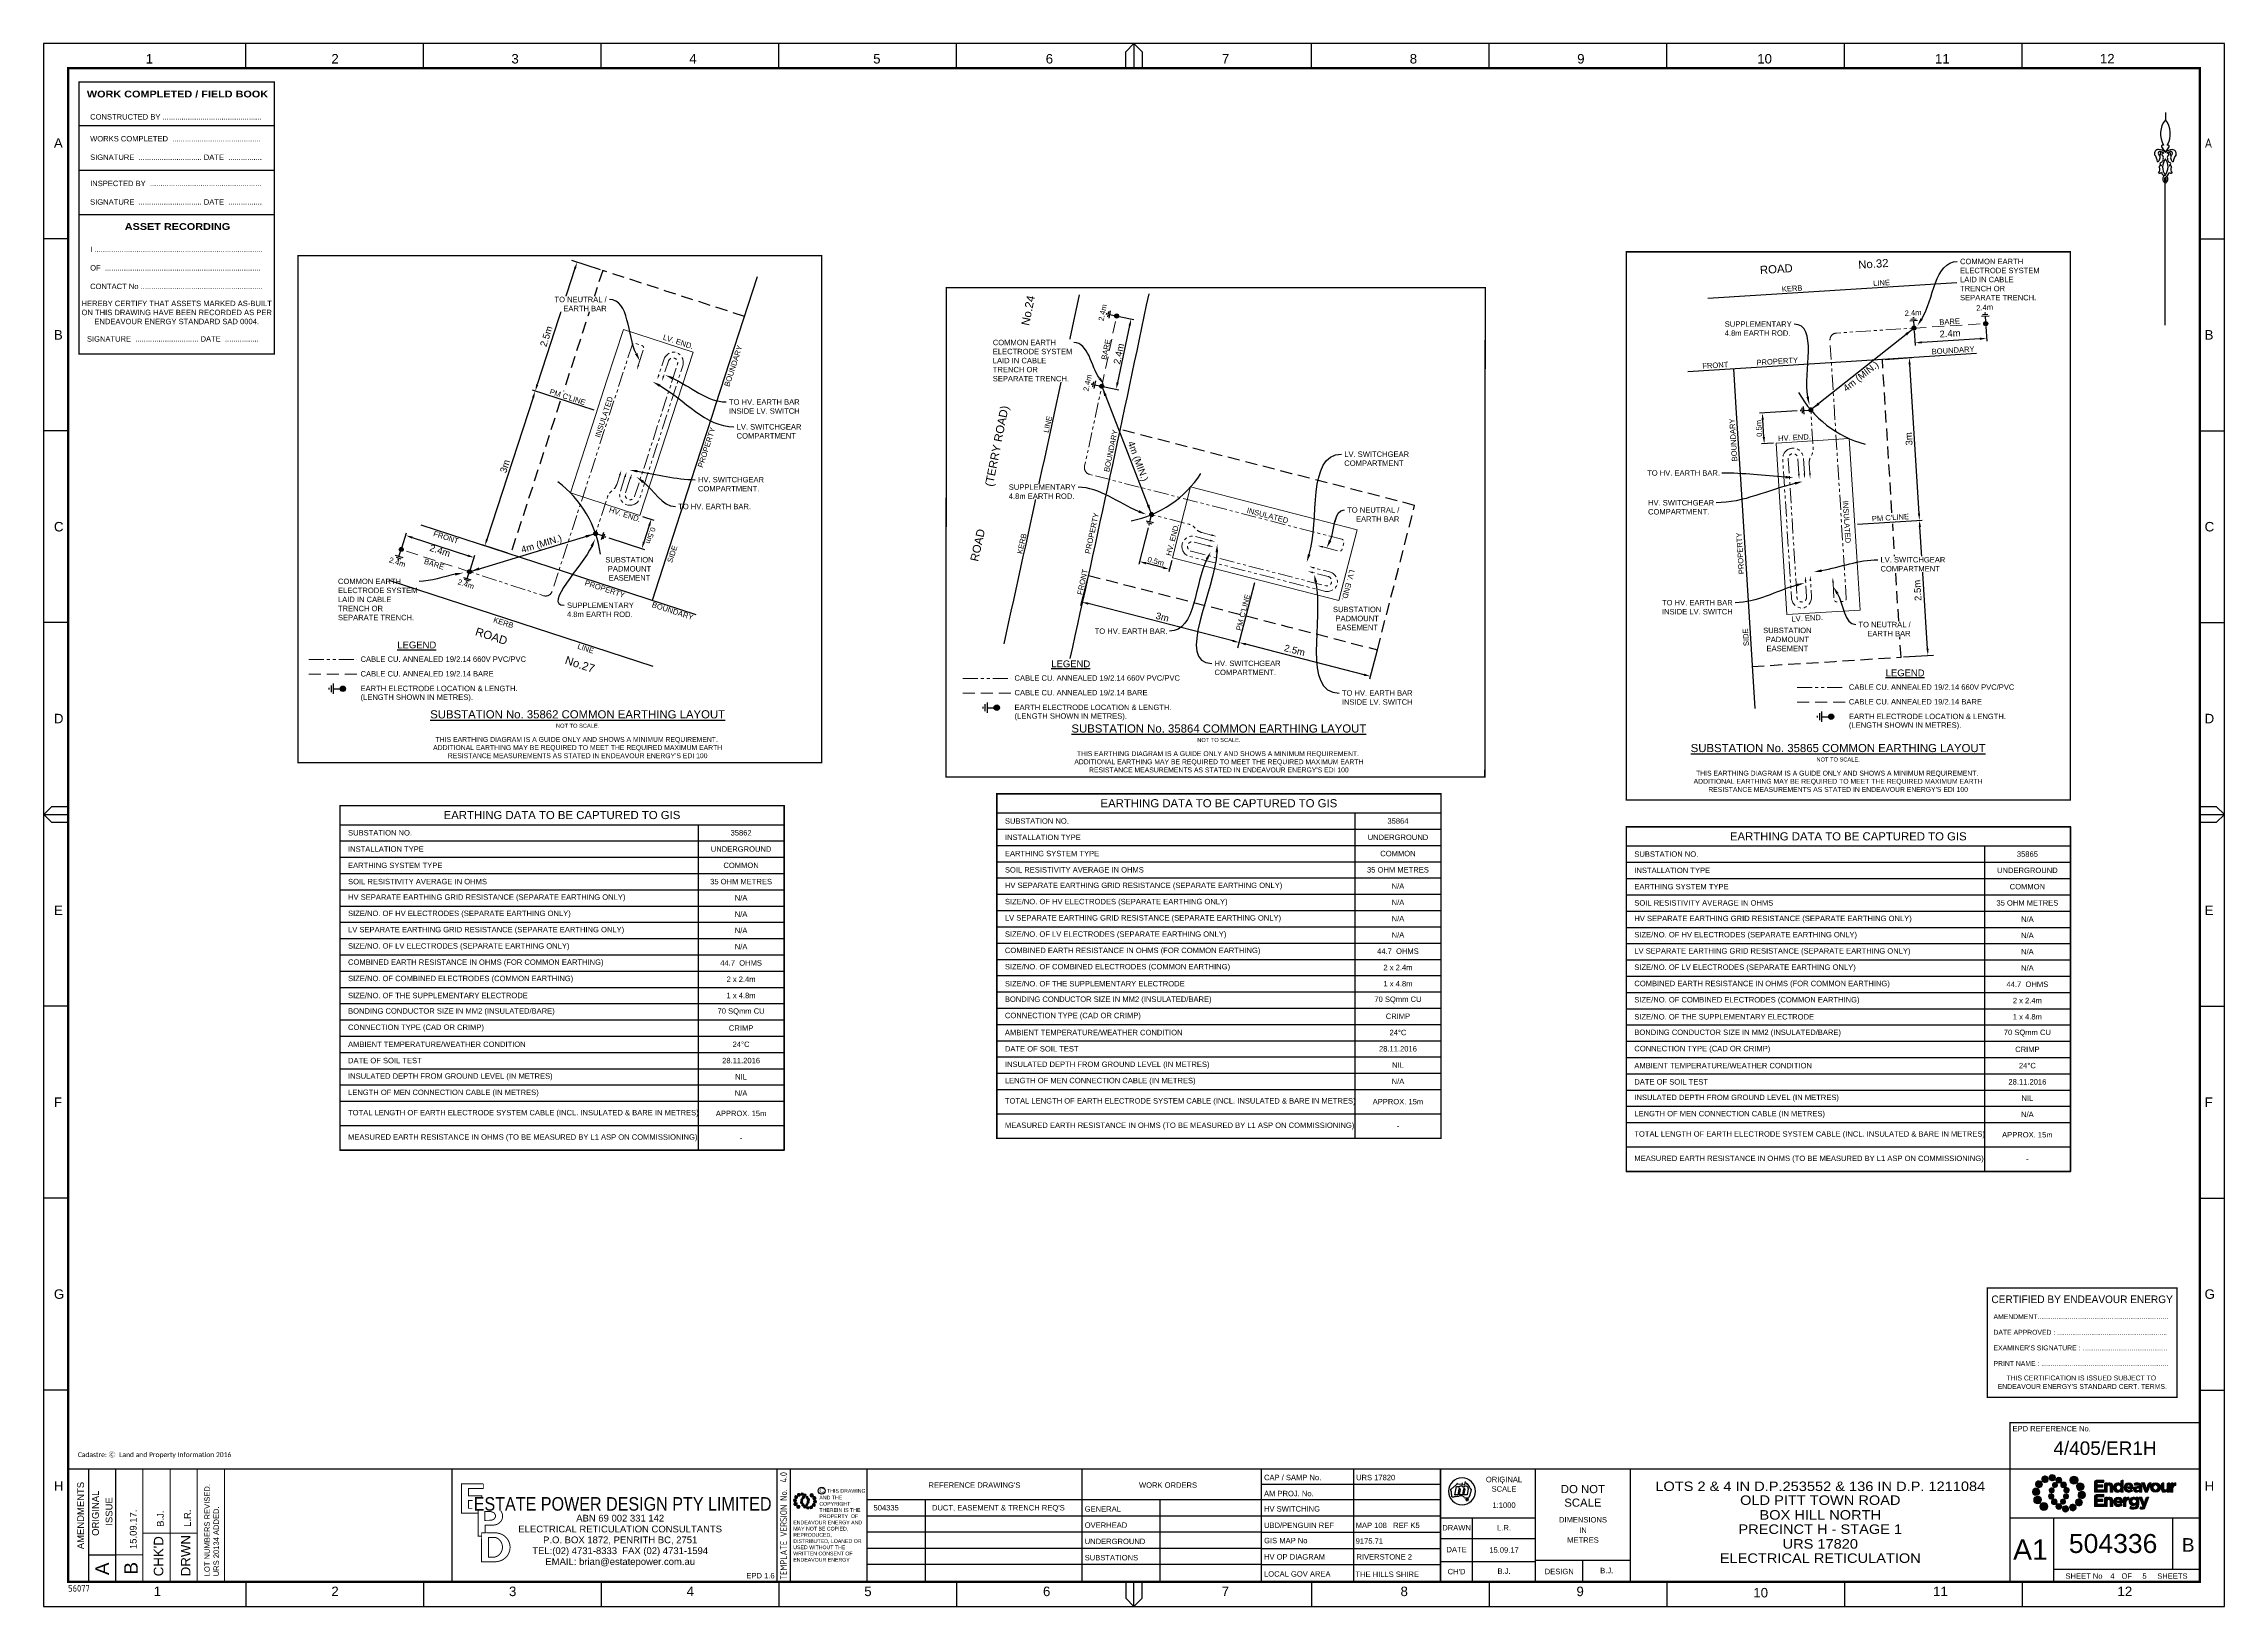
# Paper-space layout 'Retic (4)' of a CAD drawing. Header units: metres. Extents: x -30 to 775, y -5 to 571.
import ezdxf
from ezdxf import colors
from ezdxf.entities.mleader import LeaderData, LeaderLine
from ezdxf.enums import TextEntityAlignment as Align
from ezdxf.math import Vec2, Vec3

# ---------------------------------------------------------------- set-up
doc = ezdxf.new("R2010")
doc.units = ezdxf.units.M
doc.header["$LTSCALE"] = 0.7
doc.linetypes.add('DASHED', pattern=[19.05, 12.7, -6.35])
doc.linetypes.add('PHANTOM2', pattern=[31.75, 15.875, -3.175, 3.175, -3.175, 3.175, -3.175])
doc.layers.get('0').update_dxf_attribs({"color": 6})
for name, color, linetype in [('_User Miscellaneous1', 3, 'Continuous'), ('Notes', 7, 'Continuous'), ('SupportsUG_SP_EXT', 7, 'Continuous')]:
    doc.layers.add(name, color=color, linetype=linetype)
doc.layers.add('_User Miscellaneous5', color=7, linetype='Continuous', lineweight=35)
doc.layers.get('SupportsUG_SP_EXT').off()
doc.styles.add('ARIAL', font='arial.ttf', dxfattribs={"height": 2})
doc.styles.add('iecARIAL', font='arial.ttf', dxfattribs={"height": 2})
doc.styles.add('iecISOCP', font='isocp.shx')
doc.styles.get("Standard").update_dxf_attribs({"font": 'arial.ttf'})
doc.styles.add('STYLE2', font='')
doc.styles.get('STYLE2').set_extended_font_data('Arial Black')

# ---------------------------------------------------------------- blocks, each defined once
blk = doc.blocks.new('EE_LOGO_SMALL')
at = {"layer": 'Notes'}
h = blk.add_hatch(color=256, dxfattribs=at)
edge = h.paths.add_edge_path()
edge.add_spline(control_points=[(-8.4, 2), (-9.2, 2), (-9.8, 1.4), (-9.8, 0.7), (-9.9, -0.1), (-9.3, -0.7), (-8.6, -0.8), (-7.8, -0.8), (-7.2, -0.2), (-7.1, 0.5), (-7.1, 1.3), (-7.7, 1.9), (-8.4, 2)], knot_values=[0, 0, 0, 0, 1, 1, 1, 2, 2, 2, 3, 3, 3, 4, 4, 4, 4], degree=3, periodic=0)
h = blk.add_hatch(color=256, dxfattribs=at)
edge = h.paths.add_edge_path()
edge.add_spline(control_points=[(-6.8, 4.5), (-7.4, 4.8), (-8.2, 4.6), (-8.6, 4), (-8.9, 3.4), (-8.7, 2.6), (-8.1, 2.2), (-7.5, 1.9), (-6.7, 2.1), (-6.3, 2.7), (-6, 3.3), (-6.2, 4.1), (-6.8, 4.5)], knot_values=[0, 0, 0, 0, 1, 1, 1, 2, 2, 2, 3, 3, 3, 4, 4, 4, 4], degree=3, periodic=0)
h = blk.add_hatch(color=256, dxfattribs=at)
edge = h.paths.add_edge_path()
edge.add_spline(control_points=[(-4.2, 5.9), (-4.6, 6.5), (-5.3, 6.6), (-5.9, 6.3), (-6.4, 5.9), (-6.6, 5.1), (-6.2, 4.6), (-5.9, 4), (-5.1, 3.8), (-4.6, 4.2), (-4, 4.6), (-3.8, 5.3), (-4.2, 5.9)], knot_values=[0, 0, 0, 0, 1, 1, 1, 2, 2, 2, 3, 3, 3, 4, 4, 4, 4], degree=3, periodic=0)
h = blk.add_hatch(color=256, dxfattribs=at)
edge = h.paths.add_edge_path()
edge.add_spline(control_points=[(-1.3, 5.9), (-1.4, 6.5), (-2, 7), (-2.6, 6.9), (-3.3, 6.9), (-3.7, 6.3), (-3.7, 5.6), (-3.6, 5), (-3, 4.5), (-2.4, 4.6), (-1.7, 4.7), (-1.3, 5.2), (-1.3, 5.9)], knot_values=[0, 0, 0, 0, 1, 1, 1, 2, 2, 2, 3, 3, 3, 4, 4, 4, 4], degree=3, periodic=0)
h = blk.add_hatch(color=256, dxfattribs=at)
edge = h.paths.add_edge_path()
edge.add_spline(control_points=[(-2.5, 2.1), (-3, 2.2), (-3.5, 1.9), (-3.6, 1.3), (-3.7, 0.8), (-3.4, 0.3), (-2.9, 0.2), (-2.4, 0.1), (-1.9, 0.4), (-1.8, 0.9), (-1.7, 1.5), (-2, 2), (-2.5, 2.1)], knot_values=[0, 0, 0, 0, 1, 1, 1, 2, 2, 2, 3, 3, 3, 4, 4, 4, 4], degree=3, periodic=0)
h = blk.add_hatch(color=256, dxfattribs=at)
edge = h.paths.add_edge_path()
edge.add_spline(control_points=[(1, 4.9), (1, 4.3), (0.5, 3.8), (-0.1, 3.8), (-0.7, 3.8), (-1.2, 4.3), (-1.2, 4.9), (-1.2, 5.5), (-0.7, 6), (-0.1, 6), (0.5, 6), (1, 5.5), (1, 4.9)], knot_values=[0, 0, 0, 0, 1, 1, 1, 2, 2, 2, 3, 3, 3, 4, 4, 4, 4], degree=3, periodic=0)
edge = h.paths.add_edge_path()
edge.add_spline(control_points=[(-1.4, 4), (-1.9, 4.1), (-2.4, 3.8), (-2.5, 3.3), (-2.6, 2.7), (-2.3, 2.2), (-1.8, 2.1), (-1.3, 2), (-0.7, 2.3), (-0.6, 2.9), (-0.5, 3.4), (-0.9, 3.9), (-1.4, 4)], knot_values=[0, 0, 0, 0, 1, 1, 1, 2, 2, 2, 3, 3, 3, 4, 4, 4, 4], degree=3, periodic=0)
h = blk.add_hatch(color=256, dxfattribs=at)
edge = h.paths.add_edge_path()
edge.add_spline(control_points=[(2.3, 2.4), (2.8, 2.8), (2.8, 3.4), (2.4, 3.9), (2, 4.3), (1.4, 4.3), (0.9, 3.9), (0.5, 3.6), (0.5, 2.9), (0.9, 2.5), (1.2, 2), (1.9, 2), (2.3, 2.4)], knot_values=[0, 0, 0, 0, 1, 1, 1, 2, 2, 2, 3, 3, 3, 4, 4, 4, 4], degree=3, periodic=0)
edge = h.paths.add_edge_path()
edge.add_spline(control_points=[(1, 4.9), (1, 4.3), (0.5, 3.8), (-0.1, 3.8), (-0.7, 3.8), (-1.2, 4.3), (-1.2, 4.9), (-1.2, 5.5), (-0.7, 6), (-0.1, 6), (0.5, 6), (1, 5.5), (1, 4.9)], knot_values=[0, 0, 0, 0, 1, 1, 1, 2, 2, 2, 3, 3, 3, 4, 4, 4, 4], degree=3, periodic=0)
h = blk.add_hatch(color=256, dxfattribs=at)
edge = h.paths.add_edge_path()
edge.add_spline(control_points=[(1, 4.9), (1, 4.3), (0.5, 3.8), (-0.1, 3.8), (-0.7, 3.8), (-1.2, 4.3), (-1.2, 4.9), (-1.2, 5.5), (-0.7, 6), (-0.1, 6), (0.5, 6), (1, 5.5), (1, 4.9)], knot_values=[0, 0, 0, 0, 1, 1, 1, 2, 2, 2, 3, 3, 3, 4, 4, 4, 4], degree=3, periodic=0)
edge = h.paths.add_edge_path(flags=16)
edge.add_spline(control_points=[(1, 4.9), (1, 4.3), (0.5, 3.8), (-0.1, 3.8), (-0.7, 3.8), (-1.2, 4.3), (-1.2, 4.9), (-1.2, 5.5), (-0.7, 6), (-0.1, 6), (0.5, 6), (1, 5.5), (1, 4.9)], knot_values=[0, 0, 0, 0, 1, 1, 1, 2, 2, 2, 3, 3, 3, 4, 4, 4, 4], degree=3, periodic=0)
h = blk.add_hatch(color=256, dxfattribs=at)
edge = h.paths.add_edge_path()
edge.add_spline(control_points=[(3, 0.2), (3.5, 0.3), (3.8, 0.9), (3.7, 1.4), (3.6, 1.9), (3, 2.3), (2.5, 2.1), (1.9, 2), (1.6, 1.4), (1.8, 0.9), (1.9, 0.4), (2.5, 0.1), (3, 0.2)], knot_values=[0, 0, 0, 0, 1, 1, 1, 2, 2, 2, 3, 3, 3, 4, 4, 4, 4], degree=3, periodic=0)
h = blk.add_hatch(color=256, dxfattribs=at)
edge = h.paths.add_edge_path()
edge.add_spline(control_points=[(7, 4.9), (7, 4), (6.3, 3.4), (5.5, 3.4), (4.6, 3.4), (4, 4), (4, 4.9), (4, 5.7), (4.6, 6.4), (5.5, 6.4), (6.3, 6.4), (7, 5.7), (7, 4.9)], knot_values=[0, 0, 0, 0, 1, 1, 1, 2, 2, 2, 3, 3, 3, 4, 4, 4, 4], degree=3, periodic=0)
h = blk.add_hatch(color=256, dxfattribs=at)
edge = h.paths.add_edge_path()
edge.add_spline(control_points=[(8.4, 1.1), (9.1, 1.5), (9.4, 2.3), (9.1, 3), (8.8, 3.7), (7.9, 4.1), (7.2, 3.8), (6.5, 3.4), (6.2, 2.6), (6.5, 1.9), (6.8, 1.2), (7.7, 0.8), (8.4, 1.1)], knot_values=[0, 0, 0, 0, 1, 1, 1, 2, 2, 2, 3, 3, 3, 4, 4, 4, 4], degree=3, periodic=0)
h = blk.add_hatch(color=256, dxfattribs=at)
edge = h.paths.add_edge_path()
edge.add_spline(control_points=[(8.3, -1.9), (9, -1.9), (9.7, -1.4), (9.7, -0.6), (9.7, 0.1), (9.2, 0.8), (8.4, 0.8), (7.7, 0.8), (7, 0.3), (7, -0.5), (6.9, -1.2), (7.5, -1.9), (8.3, -1.9)], knot_values=[0, 0, 0, 0, 1, 1, 1, 2, 2, 2, 3, 3, 3, 4, 4, 4, 4], degree=3, periodic=0)
h = blk.add_hatch(color=256, dxfattribs=at)
edge = h.paths.add_edge_path()
edge.add_spline(control_points=[(-8.5, -1.1), (-9.2, -1.4), (-9.6, -2.3), (-9.3, -3), (-8.9, -3.7), (-8.1, -4), (-7.4, -3.7), (-6.7, -3.4), (-6.3, -2.5), (-6.6, -1.8), (-7, -1.1), (-7.8, -0.8), (-8.5, -1.1)], knot_values=[0, 0, 0, 0, 1, 1, 1, 2, 2, 2, 3, 3, 3, 4, 4, 4, 4], degree=3, periodic=0)
h = blk.add_hatch(color=256, dxfattribs=at)
edge = h.paths.add_edge_path()
edge.add_spline(control_points=[(-7.1, -4.8), (-7.1, -4), (-6.5, -3.3), (-5.6, -3.3), (-4.8, -3.3), (-4.1, -4), (-4.1, -4.8), (-4.1, -5.7), (-4.8, -6.3), (-5.6, -6.3), (-6.5, -6.3), (-7.1, -5.7), (-7.1, -4.8)], knot_values=[0, 0, 0, 0, 1, 1, 1, 2, 2, 2, 3, 3, 3, 4, 4, 4, 4], degree=3, periodic=0)
h = blk.add_hatch(color=256, dxfattribs=at)
edge = h.paths.add_edge_path()
edge.add_spline(control_points=[(-3.1, -0.2), (-3.7, -0.3), (-4, -0.8), (-3.8, -1.4), (-3.7, -1.9), (-3.2, -2.2), (-2.6, -2.1), (-2.1, -1.9), (-1.8, -1.4), (-1.9, -0.9), (-2.1, -0.3), (-2.6, 0), (-3.1, -0.2)], knot_values=[0, 0, 0, 0, 1, 1, 1, 2, 2, 2, 3, 3, 3, 4, 4, 4, 4], degree=3, periodic=0)
h = blk.add_hatch(color=256, dxfattribs=at)
edge = h.paths.add_edge_path()
edge.add_spline(control_points=[(-2.5, -2.3), (-2.9, -2.7), (-3, -3.4), (-2.6, -3.8), (-2.2, -4.2), (-1.5, -4.3), (-1.1, -3.9), (-0.7, -3.5), (-0.6, -2.8), (-1, -2.4), (-1.4, -2), (-2, -1.9), (-2.5, -2.3)], knot_values=[0, 0, 0, 0, 1, 1, 1, 2, 2, 2, 3, 3, 3, 4, 4, 4, 4], degree=3, periodic=0)
h = blk.add_hatch(color=256, dxfattribs=at)
edge = h.paths.add_edge_path()
edge.add_spline(control_points=[(-1.2, -4.8), (-1.2, -4.2), (-0.7, -3.7), (-0.1, -3.7), (0.5, -3.7), (1, -4.2), (1, -4.8), (1, -5.4), (0.5, -5.9), (-0.1, -5.9), (-0.7, -5.9), (-1.2, -5.4), (-1.2, -4.8)], knot_values=[0, 0, 0, 0, 1, 1, 1, 2, 2, 2, 3, 3, 3, 4, 4, 4, 4], degree=3, periodic=0)
h = blk.add_hatch(color=256, dxfattribs=at)
edge = h.paths.add_edge_path()
edge.add_spline(control_points=[(1.2, -3.9), (1.7, -4.1), (2.2, -3.7), (2.3, -3.2), (2.5, -2.7), (2.1, -2.2), (1.6, -2.1), (1.1, -2), (0.6, -2.3), (0.5, -2.8), (0.4, -3.3), (0.7, -3.8), (1.2, -3.9)], knot_values=[0, 0, 0, 0, 1, 1, 1, 2, 2, 2, 3, 3, 3, 4, 4, 4, 4], degree=3, periodic=0)
h = blk.add_hatch(color=256, dxfattribs=at)
edge = h.paths.add_edge_path()
edge.add_spline(control_points=[(1.2, -5.8), (1.3, -6.5), (1.8, -6.9), (2.5, -6.9), (3.1, -6.8), (3.6, -6.2), (3.5, -5.6), (3.4, -5), (2.9, -4.5), (2.2, -4.6), (1.6, -4.6), (1.1, -5.2), (1.2, -5.8)], knot_values=[0, 0, 0, 0, 1, 1, 1, 2, 2, 2, 3, 3, 3, 4, 4, 4, 4], degree=3, periodic=0)
h = blk.add_hatch(color=256, dxfattribs=at)
edge = h.paths.add_edge_path()
edge.add_spline(control_points=[(2.4, -2), (2.9, -2.1), (3.4, -1.8), (3.5, -1.3), (3.6, -0.8), (3.3, -0.3), (2.8, -0.2), (2.2, -0.1), (1.7, -0.4), (1.6, -0.9), (1.5, -1.4), (1.8, -1.9), (2.4, -2)], knot_values=[0, 0, 0, 0, 1, 1, 1, 2, 2, 2, 3, 3, 3, 4, 4, 4, 4], degree=3, periodic=0)
h = blk.add_hatch(color=256, dxfattribs=at)
edge = h.paths.add_edge_path()
edge.add_spline(control_points=[(4, -5.8), (4.4, -6.4), (5.2, -6.6), (5.7, -6.2), (6.3, -5.8), (6.5, -5.1), (6.1, -4.5), (5.7, -4), (5, -3.8), (4.4, -4.2), (3.8, -4.5), (3.7, -5.3), (4, -5.8)], knot_values=[0, 0, 0, 0, 1, 1, 1, 2, 2, 2, 3, 3, 3, 4, 4, 4, 4], degree=3, periodic=0)
h = blk.add_hatch(color=256, dxfattribs=at)
edge = h.paths.add_edge_path()
edge.add_spline(control_points=[(6.7, -4.4), (7.3, -4.8), (8.1, -4.6), (8.4, -4), (8.8, -3.3), (8.6, -2.6), (8, -2.2), (7.3, -1.8), (6.6, -2.1), (6.2, -2.7), (5.8, -3.3), (6, -4.1), (6.7, -4.4)], knot_values=[0, 0, 0, 0, 1, 1, 1, 2, 2, 2, 3, 3, 3, 4, 4, 4, 4], degree=3, periodic=0)
at = {"layer": 'Notes', "lineweight": 0}
for points in [[(1.8, 2.1), (1.8, 2.1)], [(-2, -2.1), (-2, -2.1)]]:
    blk.add_lwpolyline(points, dxfattribs=at)
for points in [[(-8.4, 2), (-9.2, 2), (-9.8, 1.4), (-9.8, 0.7), (-9.9, -0.1), (-9.3, -0.7), (-8.6, -0.8), (-7.8, -0.8), (-7.2, -0.2), (-7.1, 0.5), (-7.1, 1.3), (-7.7, 1.9), (-8.4, 2)], [(-6.8, 4.5), (-7.4, 4.8), (-8.2, 4.6), (-8.6, 4), (-8.9, 3.4), (-8.7, 2.6), (-8.1, 2.2), (-7.5, 1.9), (-6.7, 2.1), (-6.3, 2.7), (-6, 3.3), (-6.2, 4.1), (-6.8, 4.5)], [(-4.2, 5.9), (-4.6, 6.5), (-5.3, 6.6), (-5.9, 6.3), (-6.4, 5.9), (-6.6, 5.1), (-6.2, 4.6), (-5.9, 4), (-5.1, 3.8), (-4.6, 4.2), (-4, 4.6), (-3.8, 5.3), (-4.2, 5.9)], [(-1.3, 5.9), (-1.4, 6.5), (-2, 7), (-2.6, 6.9), (-3.3, 6.9), (-3.7, 6.3), (-3.7, 5.6), (-3.6, 5), (-3, 4.5), (-2.4, 4.6), (-1.7, 4.7), (-1.3, 5.2), (-1.3, 5.9)], [(-2.5, 2.1), (-3, 2.2), (-3.5, 1.9), (-3.6, 1.3), (-3.7, 0.8), (-3.4, 0.3), (-2.9, 0.2), (-2.4, 0.1), (-1.9, 0.4), (-1.8, 0.9), (-1.7, 1.5), (-2, 2), (-2.5, 2.1)], [(-1.4, 4), (-1.9, 4.1), (-2.4, 3.8), (-2.5, 3.3), (-2.6, 2.7), (-2.3, 2.2), (-1.8, 2.1), (-1.3, 2), (-0.7, 2.3), (-0.6, 2.9), (-0.5, 3.4), (-0.9, 3.9), (-1.4, 4)], [(1, 4.9), (1, 4.3), (0.5, 3.8), (-0.1, 3.8), (-0.7, 3.8), (-1.2, 4.3), (-1.2, 4.9), (-1.2, 5.5), (-0.7, 6), (-0.1, 6), (0.5, 6), (1, 5.5), (1, 4.9)], [(1, 4.9), (1, 4.3), (0.5, 3.8), (-0.1, 3.8), (-0.7, 3.8), (-1.2, 4.3), (-1.2, 4.9), (-1.2, 5.5), (-0.7, 6), (-0.1, 6), (0.5, 6), (1, 5.5), (1, 4.9)], [(2.3, 2.4), (2.8, 2.8), (2.8, 3.4), (2.4, 3.9), (2, 4.3), (1.4, 4.3), (0.9, 3.9), (0.5, 3.6), (0.5, 2.9), (0.9, 2.5), (1.2, 2), (1.9, 2), (2.3, 2.4)], [(3, 0.2), (3.5, 0.3), (3.8, 0.9), (3.7, 1.4), (3.6, 1.9), (3, 2.3), (2.5, 2.1), (1.9, 2), (1.6, 1.4), (1.8, 0.9), (1.9, 0.4), (2.5, 0.1), (3, 0.2)], [(7, 4.9), (7, 4), (6.3, 3.4), (5.5, 3.4), (4.6, 3.4), (4, 4), (4, 4.9), (4, 5.7), (4.6, 6.4), (5.5, 6.4), (6.3, 6.4), (7, 5.7), (7, 4.9)], [(8.4, 1.1), (9.1, 1.5), (9.4, 2.3), (9.1, 3), (8.8, 3.7), (7.9, 4.1), (7.2, 3.8), (6.5, 3.4), (6.2, 2.6), (6.5, 1.9), (6.8, 1.2), (7.7, 0.8), (8.4, 1.1)], [(8.3, -1.9), (9, -1.9), (9.7, -1.4), (9.7, -0.6), (9.7, 0.1), (9.2, 0.8), (8.4, 0.8), (7.7, 0.8), (7, 0.3), (7, -0.5), (6.9, -1.2), (7.5, -1.9), (8.3, -1.9)], [(-8.5, -1.1), (-9.2, -1.4), (-9.6, -2.3), (-9.3, -3), (-8.9, -3.7), (-8.1, -4), (-7.4, -3.7), (-6.7, -3.4), (-6.3, -2.5), (-6.6, -1.8), (-7, -1.1), (-7.8, -0.8), (-8.5, -1.1)], [(-7.1, -4.8), (-7.1, -4), (-6.5, -3.3), (-5.6, -3.3), (-4.8, -3.3), (-4.1, -4), (-4.1, -4.8), (-4.1, -5.7), (-4.8, -6.3), (-5.6, -6.3), (-6.5, -6.3), (-7.1, -5.7), (-7.1, -4.8)], [(-3.1, -0.2), (-3.7, -0.3), (-4, -0.8), (-3.8, -1.4), (-3.7, -1.9), (-3.2, -2.2), (-2.6, -2.1), (-2.1, -1.9), (-1.8, -1.4), (-1.9, -0.9), (-2.1, -0.3), (-2.6, 0), (-3.1, -0.2)], [(-2.5, -2.3), (-2.9, -2.7), (-3, -3.4), (-2.6, -3.8), (-2.2, -4.2), (-1.5, -4.3), (-1.1, -3.9), (-0.7, -3.5), (-0.6, -2.8), (-1, -2.4), (-1.4, -2), (-2, -1.9), (-2.5, -2.3)], [(-1.2, -4.8), (-1.2, -4.2), (-0.7, -3.7), (-0.1, -3.7), (0.5, -3.7), (1, -4.2), (1, -4.8), (1, -5.4), (0.5, -5.9), (-0.1, -5.9), (-0.7, -5.9), (-1.2, -5.4), (-1.2, -4.8)], [(1.2, -3.9), (1.7, -4.1), (2.2, -3.7), (2.3, -3.2), (2.5, -2.7), (2.1, -2.2), (1.6, -2.1), (1.1, -2), (0.6, -2.3), (0.5, -2.8), (0.4, -3.3), (0.7, -3.8), (1.2, -3.9)], [(1.2, -5.8), (1.3, -6.5), (1.8, -6.9), (2.5, -6.9), (3.1, -6.8), (3.6, -6.2), (3.5, -5.6), (3.4, -5), (2.9, -4.5), (2.2, -4.6), (1.6, -4.6), (1.1, -5.2), (1.2, -5.8)], [(2.4, -2), (2.9, -2.1), (3.4, -1.8), (3.5, -1.3), (3.6, -0.8), (3.3, -0.3), (2.8, -0.2), (2.2, -0.1), (1.7, -0.4), (1.6, -0.9), (1.5, -1.4), (1.8, -1.9), (2.4, -2)], [(4, -5.8), (4.4, -6.4), (5.2, -6.6), (5.7, -6.2), (6.3, -5.8), (6.5, -5.1), (6.1, -4.5), (5.7, -4), (5, -3.8), (4.4, -4.2), (3.8, -4.5), (3.7, -5.3), (4, -5.8)], [(6.7, -4.4), (7.3, -4.8), (8.1, -4.6), (8.4, -4), (8.8, -3.3), (8.6, -2.6), (8, -2.2), (7.3, -1.8), (6.6, -2.1), (6.2, -2.7), (5.8, -3.3), (6, -4.1), (6.7, -4.4)]]:
    blk.add_open_spline(points, degree=3, knots=[0, 0, 0, 0, 1, 1, 1, 2, 2, 2, 3, 3, 3, 4, 4, 4, 4], dxfattribs=at)
blk = doc.blocks.new('EE_COPYRIGHT_A1')
at = {"layer": 'Notes'}
blk.add_circle((9.53, -0.82), 1.15, dxfattribs=at)
at = {"xscale": 0.4, "yscale": 0.4, "zscale": 0.4}
blk.add_blockref('EE_LOGO_SMALL', (3.96, -4.29), dxfattribs=at)
at = {"layer": 'Notes', "insert": (0, 0), "char_height": 1.25, "width": 24.1208, "attachment_point": 1, "style": 'ARIAL'}
blk.add_mtext('\\pt8.75;               ^I{\\H1.2x;C } THIS DRAWING\\P\\pi-8.75,l8.75,t8.75,20;       ^IAND THE ^I\\P\\pi0,t8.75;COPYRIGHT\\P\\pi-8.75,t1.25,8.75;^I^ITHEREIN IS THE PROPERTY  OF \\P\\pi0,l0,t1.25;ENDEAVOUR ENERGY AND MAY NOT BE COPIED, REPRODUCED, DISTRIBUTED, LOANED OR USED WITHOUT THE WRITTEN CONSENT OF ENDEAVOUR ENERGY', dxfattribs=at)
blk = doc.blocks.new('A1_FRAME_TITLE')
at = {"layer": '_User Miscellaneous1'}
h = blk.add_hatch(color=256, dxfattribs=at)
edge = h.paths.add_edge_path()
edge.add_spline(control_points=[(714.24, 40.56), (713.49, 40.6), (712.85, 40.03), (712.81, 39.28), (712.76, 38.53), (713.33, 37.89), (714.08, 37.85), (714.83, 37.81), (715.47, 38.38), (715.51, 39.13), (715.55, 39.87), (714.98, 40.51), (714.24, 40.56)], knot_values=[0, 0, 0, 0, 1, 1, 1, 2, 2, 2, 3, 3, 3, 4, 4, 4, 4], degree=3, periodic=0)
h = blk.add_hatch(color=256, dxfattribs=at)
edge = h.paths.add_edge_path()
edge.add_spline(control_points=[(715.84, 43.07), (715.23, 43.43), (714.44, 43.22), (714.08, 42.61), (713.72, 41.99), (713.93, 41.21), (714.54, 40.85), (715.16, 40.49), (715.95, 40.7), (716.3, 41.31), (716.66, 41.93), (716.46, 42.72), (715.84, 43.07)], knot_values=[0, 0, 0, 0, 1, 1, 1, 2, 2, 2, 3, 3, 3, 4, 4, 4, 4], degree=3, periodic=0)
h = blk.add_hatch(color=256, dxfattribs=at)
edge = h.paths.add_edge_path()
edge.add_spline(control_points=[(718.45, 44.49), (718.09, 45.06), (717.33, 45.23), (716.77, 44.86), (716.2, 44.49), (716.04, 43.74), (716.4, 43.17), (716.77, 42.6), (717.52, 42.44), (718.09, 42.8), (718.66, 43.17), (718.82, 43.93), (718.45, 44.49)], knot_values=[0, 0, 0, 0, 1, 1, 1, 2, 2, 2, 3, 3, 3, 4, 4, 4, 4], degree=3, periodic=0)
h = blk.add_hatch(color=256, dxfattribs=at)
edge = h.paths.add_edge_path()
edge.add_spline(control_points=[(720.14, 40.68), (719.63, 40.79), (719.13, 40.46), (719.02, 39.95), (718.91, 39.44), (719.23, 38.94), (719.74, 38.83), (720.25, 38.71), (720.76, 39.04), (720.87, 39.55), (720.98, 40.06), (720.65, 40.57), (720.14, 40.68)], knot_values=[0, 0, 0, 0, 1, 1, 1, 2, 2, 2, 3, 3, 3, 4, 4, 4, 4], degree=3, periodic=0)
h = blk.add_hatch(color=256, dxfattribs=at)
edge = h.paths.add_edge_path()
edge.add_spline(control_points=[(721.3, 44.48), (721.23, 45.12), (720.66, 45.59), (720.03, 45.52), (719.39, 45.46), (718.92, 44.89), (718.99, 44.25), (719.05, 43.61), (719.62, 43.15), (720.26, 43.21), (720.9, 43.28), (721.37, 43.84), (721.3, 44.48)], knot_values=[0, 0, 0, 0, 1, 1, 1, 2, 2, 2, 3, 3, 3, 4, 4, 4, 4], degree=3, periodic=0)
h = blk.add_hatch(color=256, dxfattribs=at)
edge = h.paths.add_edge_path()
edge.add_spline(control_points=[(723.66, 43.48), (723.66, 42.88), (723.17, 42.39), (722.57, 42.39), (721.97, 42.39), (721.49, 42.88), (721.49, 43.48), (721.49, 44.08), (721.97, 44.57), (722.57, 44.57), (723.17, 44.57), (723.66, 44.08), (723.66, 43.48)], knot_values=[0, 0, 0, 0, 1, 1, 1, 2, 2, 2, 3, 3, 3, 4, 4, 4, 4], degree=3, periodic=0)
edge = h.paths.add_edge_path()
edge.add_spline(control_points=[(721.28, 42.59), (720.77, 42.7), (720.27, 42.37), (720.16, 41.86), (720.05, 41.35), (720.37, 40.85), (720.88, 40.74), (721.39, 40.63), (721.9, 40.95), (722.01, 41.46), (722.12, 41.97), (721.79, 42.48), (721.28, 42.59)], knot_values=[0, 0, 0, 0, 1, 1, 1, 2, 2, 2, 3, 3, 3, 4, 4, 4, 4], degree=3, periodic=0)
h = blk.add_hatch(color=256, dxfattribs=at)
edge = h.paths.add_edge_path()
edge.add_spline(control_points=[(724.98, 40.98), (725.41, 41.37), (725.45, 42.03), (725.06, 42.46), (724.68, 42.89), (724.02, 42.93), (723.59, 42.54), (723.15, 42.16), (723.12, 41.49), (723.5, 41.06), (723.89, 40.63), (724.55, 40.59), (724.98, 40.98)], knot_values=[0, 0, 0, 0, 1, 1, 1, 2, 2, 2, 3, 3, 3, 4, 4, 4, 4], degree=3, periodic=0)
edge = h.paths.add_edge_path()
edge.add_spline(control_points=[(723.66, 43.48), (723.66, 42.88), (723.17, 42.39), (722.57, 42.39), (721.97, 42.39), (721.49, 42.88), (721.49, 43.48), (721.49, 44.08), (721.97, 44.57), (722.57, 44.57), (723.17, 44.57), (723.66, 44.08), (723.66, 43.48)], knot_values=[0, 0, 0, 0, 1, 1, 1, 2, 2, 2, 3, 3, 3, 4, 4, 4, 4], degree=3, periodic=0)
h = blk.add_hatch(color=256, dxfattribs=at)
edge = h.paths.add_edge_path()
edge.add_spline(control_points=[(723.66, 43.48), (723.66, 42.88), (723.17, 42.39), (722.57, 42.39), (721.97, 42.39), (721.49, 42.88), (721.49, 43.48), (721.49, 44.08), (721.97, 44.57), (722.57, 44.57), (723.17, 44.57), (723.66, 44.08), (723.66, 43.48)], knot_values=[0, 0, 0, 0, 1, 1, 1, 2, 2, 2, 3, 3, 3, 4, 4, 4, 4], degree=3, periodic=0)
edge = h.paths.add_edge_path(flags=16)
edge.add_spline(control_points=[(723.66, 43.48), (723.66, 42.88), (723.17, 42.39), (722.57, 42.39), (721.97, 42.39), (721.49, 42.88), (721.49, 43.48), (721.49, 44.08), (721.97, 44.57), (722.57, 44.57), (723.17, 44.57), (723.66, 44.08), (723.66, 43.48)], knot_values=[0, 0, 0, 0, 1, 1, 1, 2, 2, 2, 3, 3, 3, 4, 4, 4, 4], degree=3, periodic=0)
h = blk.add_hatch(color=256, dxfattribs=at)
edge = h.paths.add_edge_path()
edge.add_spline(control_points=[(725.63, 38.8), (726.16, 38.94), (726.48, 39.48), (726.34, 40.01), (726.2, 40.55), (725.65, 40.86), (725.12, 40.72), (724.59, 40.58), (724.28, 40.04), (724.41, 39.51), (724.56, 38.98), (725.1, 38.66), (725.63, 38.8)], knot_values=[0, 0, 0, 0, 1, 1, 1, 2, 2, 2, 3, 3, 3, 4, 4, 4, 4], degree=3, periodic=0)
h = blk.add_hatch(color=256, dxfattribs=at)
edge = h.paths.add_edge_path()
edge.add_spline(control_points=[(729.64, 43.48), (729.64, 42.65), (728.96, 41.97), (728.13, 41.97), (727.3, 41.97), (726.62, 42.65), (726.62, 43.48), (726.62, 44.31), (727.3, 44.99), (728.13, 44.99), (728.96, 44.99), (729.64, 44.31), (729.64, 43.48)], knot_values=[0, 0, 0, 0, 1, 1, 1, 2, 2, 2, 3, 3, 3, 4, 4, 4, 4], degree=3, periodic=0)
h = blk.add_hatch(color=256, dxfattribs=at)
edge = h.paths.add_edge_path()
edge.add_spline(control_points=[(731.02, 39.75), (731.74, 40.06), (732.07, 40.91), (731.75, 41.63), (731.44, 42.35), (730.59, 42.67), (729.87, 42.36), (729.15, 42.04), (728.83, 41.2), (729.14, 40.48), (729.46, 39.76), (730.3, 39.43), (731.02, 39.75)], knot_values=[0, 0, 0, 0, 1, 1, 1, 2, 2, 2, 3, 3, 3, 4, 4, 4, 4], degree=3, periodic=0)
h = blk.add_hatch(color=256, dxfattribs=at)
edge = h.paths.add_edge_path()
edge.add_spline(control_points=[(735.72, 39.06), (735.72, 39.06), (735.72, 42.87), (735.72, 42.92), (735.72, 42.96), (735.72, 43.48), (736.28, 43.48), (736.84, 43.48), (739.09, 43.48), (739.09, 43.48), (739.09, 43.48), (739.09, 42.61), (739.09, 42.61), (739.09, 42.61), (736.69, 42.61), (736.69, 42.61), (736.69, 42.61), (736.69, 41.72), (736.69, 41.72), (736.69, 41.72), (738.77, 41.72), (738.77, 41.72), (738.77, 41.72), (738.77, 40.85), (738.77, 40.85), (738.77, 40.85), (736.69, 40.85), (736.69, 40.85), (736.69, 40.85), (736.69, 39.92), (736.69, 39.92), (736.69, 39.92), (739.09, 39.92), (739.09, 39.92), (739.09, 39.92), (739.09, 39.06), (739.09, 39.06), (739.09, 39.06), (735.72, 39.06), (735.72, 39.06)], knot_values=[0, 0, 0, 0, 1, 1, 1, 2, 2, 2, 3, 3, 3, 4, 4, 4, 5, 5, 5, 6, 6, 6, 7, 7, 7, 8, 8, 8, 9, 9, 9, 10, 10, 10, 11, 11, 11, 12, 12, 12, 13, 13, 13, 13], degree=3, periodic=0)
h = blk.add_hatch(color=256, dxfattribs=at)
edge = h.paths.add_edge_path()
edge.add_spline(control_points=[(741.52, 39.06), (741.52, 39.06), (741.52, 40.95), (741.52, 40.95), (741.52, 41.4), (741.3, 41.64), (740.93, 41.64), (740.57, 41.64), (740.33, 41.4), (740.33, 40.95), (740.33, 40.95), (740.33, 39.06), (740.33, 39.06), (740.33, 39.06), (739.38, 39.06), (739.38, 39.06), (739.38, 39.06), (739.38, 41.83), (739.38, 41.89), (739.37, 41.95), (739.37, 42.44), (739.93, 42.44), (740.33, 42.44), (740.33, 42.44), (740.33, 42.44), (740.33, 42.44), (740.33, 41.96), (740.33, 41.96), (740.56, 42.25), (740.84, 42.51), (741.33, 42.51), (742.05, 42.51), (742.48, 42.03), (742.48, 41.25), (742.48, 41.25), (742.48, 39.06), (742.48, 39.06), (742.48, 39.06), (741.52, 39.06), (741.52, 39.06)], knot_values=[0, 0, 0, 0, 1, 1, 1, 2, 2, 2, 3, 3, 3, 4, 4, 4, 5, 5, 5, 6, 6, 6, 7, 7, 7, 8, 8, 8, 9, 9, 9, 10, 10, 10, 11, 11, 11, 12, 12, 12, 13, 13, 13, 13], degree=3, periodic=0)
h = blk.add_hatch(color=256, dxfattribs=at)
edge = h.paths.add_edge_path(flags=16)
edge.add_spline(control_points=[(745.37, 40.75), (745.37, 41.31), (745, 41.69), (744.55, 41.69), (744.1, 41.69), (743.72, 41.32), (743.72, 40.75), (743.72, 40.75), (743.72, 40.74), (743.72, 40.74), (743.72, 40.18), (744.1, 39.8), (744.55, 39.8), (745, 39.8), (745.37, 40.18), (745.37, 40.74), (745.37, 40.74), (745.37, 40.75), (745.37, 40.75)], knot_values=[0, 0, 0, 0, 1, 1, 1, 2, 2, 2, 3, 3, 3, 4, 4, 4, 5, 5, 5, 6, 6, 6, 6], degree=3, periodic=0)
edge = h.paths.add_edge_path()
edge.add_spline(control_points=[(745.36, 39.06), (745.36, 39.06), (745.36, 39.54), (745.36, 39.54), (745.13, 39.22), (744.8, 38.99), (744.3, 38.99), (743.52, 38.99), (742.76, 39.61), (742.76, 40.74), (742.76, 40.74), (742.76, 40.75), (742.76, 40.75), (742.76, 41.88), (743.5, 42.5), (744.3, 42.5), (744.82, 42.5), (745.13, 42.27), (745.36, 42), (745.36, 42), (745.36, 42.88), (745.36, 42.92), (745.36, 42.96), (745.36, 43.48), (745.91, 43.48), (746.3, 43.48), (746.32, 43.48), (746.32, 43.48), (746.32, 43.48), (746.32, 39.06), (746.32, 39.06), (746.32, 39.06), (745.36, 39.06), (745.36, 39.06)], knot_values=[0, 0, 0, 0, 1, 1, 1, 2, 2, 2, 3, 3, 3, 4, 4, 4, 5, 5, 5, 6, 6, 6, 7, 7, 7, 8, 8, 8, 9, 9, 9, 10, 10, 10, 11, 11, 11, 11], degree=3, periodic=0)
h = blk.add_hatch(color=256, dxfattribs=at)
edge = h.paths.add_edge_path()
edge.add_spline(control_points=[(748.26, 42.51), (747.27, 42.51), (746.59, 41.71), (746.59, 40.75), (746.59, 40.75), (746.59, 40.73), (746.59, 40.73), (746.59, 39.7), (747.34, 38.99), (748.35, 38.99), (748.97, 38.99), (749.42, 39.22), (749.74, 39.62), (749.74, 39.62), (749.19, 40.1), (749.19, 40.1), (748.92, 39.86), (748.69, 39.76), (748.37, 39.76), (747.9, 39.75), (747.57, 40.11), (747.53, 40.48), (747.49, 40.8), (747.5, 40.91), (747.52, 41.05), (747.59, 41.47), (747.86, 41.74), (748.26, 41.74), (748.66, 41.74), (748.92, 41.45), (748.97, 41.02), (748.97, 41.02), (747.71, 41.02), (747.71, 41.02), (747.71, 41.02), (747.69, 40.42), (748.21, 40.42), (748.74, 40.42), (749.89, 40.42), (749.89, 40.42), (749.9, 40.51), (749.91, 40.56), (749.91, 40.66), (749.91, 40.66), (749.91, 40.67), (749.91, 40.67), (749.91, 41.63), (749.39, 42.51), (748.26, 42.51)], knot_values=[0, 0, 0, 0, 1, 1, 1, 2, 2, 2, 3, 3, 3, 4, 4, 4, 5, 5, 5, 6, 6, 6, 7, 7, 7, 8, 8, 8, 9, 9, 9, 10, 10, 10, 11, 11, 11, 12, 12, 12, 13, 13, 13, 14, 14, 14, 15, 15, 15, 16, 16, 16, 16], degree=3, periodic=0)
h = blk.add_hatch(color=256, dxfattribs=at)
edge = h.paths.add_edge_path(flags=16)
edge.add_spline(control_points=[(752.27, 40.42), (752.1, 40.5), (751.89, 40.55), (751.65, 40.55), (751.24, 40.55), (750.99, 40.38), (750.99, 40.08), (750.99, 40.08), (750.99, 40.07), (750.99, 40.07), (750.99, 39.81), (751.2, 39.66), (751.51, 39.66), (751.96, 39.66), (752.27, 39.9), (752.27, 40.25), (752.27, 40.25), (752.27, 40.42), (752.27, 40.42)], knot_values=[0, 0, 0, 0, 1, 1, 1, 2, 2, 2, 3, 3, 3, 4, 4, 4, 5, 5, 5, 6, 6, 6, 6], degree=3, periodic=0)
edge = h.paths.add_edge_path()
edge.add_spline(control_points=[(752.25, 39.06), (752.25, 39.06), (752.25, 39.42), (752.25, 39.42), (752.01, 39.17), (751.69, 39), (751.22, 39), (750.59, 39), (750.06, 39.36), (750.06, 40.03), (750.06, 40.03), (750.06, 40.04), (750.06, 40.04), (750.06, 40.78), (750.62, 41.12), (751.43, 41.12), (751.77, 41.12), (752.01, 41.07), (752.25, 40.98), (752.25, 40.98), (752.25, 41.04), (752.25, 41.04), (752.25, 41.44), (752.01, 41.69), (751.53, 41.69), (751.16, 41.69), (750.9, 41.62), (750.59, 41.5), (750.59, 41.5), (750.35, 42.24), (750.35, 42.24), (750.72, 42.4), (751.09, 42.51), (751.67, 42.51), (752.71, 42.51), (753.17, 41.97), (753.17, 41.05), (753.17, 41.05), (753.17, 39.06), (753.17, 39.06), (753.17, 39.06), (752.25, 39.06), (752.25, 39.06)], knot_values=[0, 0, 0, 0, 1, 1, 1, 2, 2, 2, 3, 3, 3, 4, 4, 4, 5, 5, 5, 6, 6, 6, 7, 7, 7, 8, 8, 8, 9, 9, 9, 10, 10, 10, 11, 11, 11, 12, 12, 12, 13, 13, 13, 14, 14, 14, 14], degree=3, periodic=0)
h = blk.add_hatch(color=256, dxfattribs=at)
edge = h.paths.add_edge_path()
edge.add_spline(control_points=[(755.28, 39.06), (755.28, 39.06), (754.41, 39.06), (754.41, 39.06), (754.41, 39.06), (753.08, 42.45), (753.08, 42.45), (753.08, 42.45), (754.1, 42.45), (754.1, 42.45), (754.1, 42.45), (754.85, 40.2), (754.85, 40.2), (754.85, 40.2), (755.43, 41.91), (755.43, 41.91), (755.43, 41.91), (755.6, 42.45), (755.98, 42.45), (756.35, 42.45), (756.62, 42.45), (756.62, 42.45), (756.62, 42.45), (755.28, 39.06), (755.28, 39.06)], knot_values=[0, 0, 0, 0, 1, 1, 1, 2, 2, 2, 3, 3, 3, 4, 4, 4, 5, 5, 5, 6, 6, 6, 7, 7, 7, 8, 8, 8, 8], degree=3, periodic=0)
h = blk.add_hatch(color=256, dxfattribs=at)
edge = h.paths.add_edge_path(flags=16)
edge.add_spline(control_points=[(759.09, 40.78), (759.09, 41.28), (758.73, 41.71), (758.2, 41.71), (757.65, 41.71), (757.32, 41.29), (757.32, 40.79), (757.32, 40.79), (757.32, 40.78), (757.32, 40.78), (757.32, 40.28), (757.68, 39.84), (758.21, 39.84), (758.76, 39.84), (759.09, 40.26), (759.09, 40.76), (759.09, 40.76), (759.09, 40.78), (759.09, 40.78)], knot_values=[0, 0, 0, 0, 1, 1, 1, 2, 2, 2, 3, 3, 3, 4, 4, 4, 5, 5, 5, 6, 6, 6, 6], degree=3, periodic=0)
edge = h.paths.add_edge_path()
edge.add_spline(control_points=[(758.2, 39.01), (757.15, 39.01), (756.37, 39.79), (756.37, 40.76), (756.37, 40.76), (756.37, 40.78), (756.37, 40.78), (756.37, 41.75), (757.16, 42.54), (758.21, 42.54), (759.26, 42.54), (760.04, 41.76), (760.04, 40.79), (760.04, 40.79), (760.04, 40.78), (760.04, 40.78), (760.04, 39.8), (759.25, 39.01), (758.2, 39.01)], knot_values=[0, 0, 0, 0, 1, 1, 1, 2, 2, 2, 3, 3, 3, 4, 4, 4, 5, 5, 5, 6, 6, 6, 6], degree=3, periodic=0)
h = blk.add_hatch(color=256, dxfattribs=at)
edge = h.paths.add_edge_path()
edge.add_spline(control_points=[(762.44, 39.06), (762.44, 39.06), (762.44, 39.54), (762.44, 39.54), (762.21, 39.25), (761.93, 39), (761.44, 39), (760.72, 39), (760.29, 39.48), (760.29, 40.25), (760.29, 40.25), (760.29, 41.84), (760.29, 41.89), (760.29, 41.94), (760.29, 42.44), (760.85, 42.44), (761.26, 42.44), (761.26, 42.44), (761.26, 42.44), (761.26, 42.44), (761.26, 40.56), (761.26, 40.56), (761.26, 40.1), (761.47, 39.87), (761.84, 39.87), (762.2, 39.87), (762.44, 40.1), (762.44, 40.56), (762.44, 40.56), (762.44, 41.82), (762.44, 41.89), (762.44, 41.96), (762.44, 42.44), (762.99, 42.44), (763.4, 42.44), (763.4, 42.44), (763.4, 42.44), (763.4, 42.44), (763.4, 39.06), (763.4, 39.06), (763.4, 39.06), (762.44, 39.06), (762.44, 39.06)], knot_values=[0, 0, 0, 0, 1, 1, 1, 2, 2, 2, 3, 3, 3, 4, 4, 4, 5, 5, 5, 6, 6, 6, 7, 7, 7, 8, 8, 8, 9, 9, 9, 10, 10, 10, 11, 11, 11, 12, 12, 12, 13, 13, 13, 14, 14, 14, 14], degree=3, periodic=0)
h = blk.add_hatch(color=256, dxfattribs=at)
edge = h.paths.add_edge_path()
edge.add_spline(control_points=[(765.67, 41.5), (765.03, 41.5), (764.64, 41.12), (764.64, 40.31), (764.64, 40.31), (764.64, 39.06), (764.64, 39.06), (764.64, 39.06), (763.68, 39.06), (763.68, 39.06), (763.68, 39.06), (763.68, 41.86), (763.68, 41.89), (763.68, 41.92), (763.68, 42.44), (764.23, 42.44), (764.79, 42.44), (764.64, 42.44), (764.64, 42.44), (764.64, 42.44), (764.64, 41.76), (764.64, 41.76), (764.83, 42.23), (765.15, 42.53), (765.72, 42.51), (765.72, 42.51), (765.72, 41.5), (765.72, 41.5), (765.72, 41.5), (765.67, 41.5), (765.67, 41.5)], knot_values=[0, 0, 0, 0, 1, 1, 1, 2, 2, 2, 3, 3, 3, 4, 4, 4, 5, 5, 5, 6, 6, 6, 7, 7, 7, 8, 8, 8, 9, 9, 9, 10, 10, 10, 10], degree=3, periodic=0)
h = blk.add_hatch(color=256, dxfattribs=at)
edge = h.paths.add_edge_path()
edge.add_spline(control_points=[(714.13, 37.51), (713.4, 37.19), (713.08, 36.35), (713.39, 35.63), (713.71, 34.91), (714.55, 34.58), (715.27, 34.9), (715.99, 35.21), (716.32, 36.06), (716.01, 36.78), (715.69, 37.5), (714.85, 37.83), (714.13, 37.51)], knot_values=[0, 0, 0, 0, 1, 1, 1, 2, 2, 2, 3, 3, 3, 4, 4, 4, 4], degree=3, periodic=0)
h = blk.add_hatch(color=256, dxfattribs=at)
edge = h.paths.add_edge_path()
edge.add_spline(control_points=[(715.51, 33.77), (715.51, 34.61), (716.18, 35.28), (717.02, 35.28), (717.85, 35.28), (718.53, 34.61), (718.53, 33.77), (718.53, 32.94), (717.85, 32.26), (717.02, 32.26), (716.18, 32.26), (715.51, 32.94), (715.51, 33.77)], knot_values=[0, 0, 0, 0, 1, 1, 1, 2, 2, 2, 3, 3, 3, 4, 4, 4, 4], degree=3, periodic=0)
h = blk.add_hatch(color=256, dxfattribs=at)
edge = h.paths.add_edge_path()
edge.add_spline(control_points=[(719.52, 38.45), (718.98, 38.31), (718.67, 37.77), (718.81, 37.24), (718.95, 36.71), (719.49, 36.39), (720.02, 36.53), (720.55, 36.67), (720.87, 37.21), (720.73, 37.74), (720.59, 38.28), (720.05, 38.59), (719.52, 38.45)], knot_values=[0, 0, 0, 0, 1, 1, 1, 2, 2, 2, 3, 3, 3, 4, 4, 4, 4], degree=3, periodic=0)
h = blk.add_hatch(color=256, dxfattribs=at)
edge = h.paths.add_edge_path()
edge.add_spline(control_points=[(720.17, 36.27), (719.73, 35.89), (719.7, 35.23), (720.08, 34.79), (720.47, 34.36), (721.13, 34.32), (721.56, 34.71), (721.99, 35.09), (722.03, 35.76), (721.65, 36.19), (721.26, 36.62), (720.6, 36.66), (720.17, 36.27)], knot_values=[0, 0, 0, 0, 1, 1, 1, 2, 2, 2, 3, 3, 3, 4, 4, 4, 4], degree=3, periodic=0)
h = blk.add_hatch(color=256, dxfattribs=at)
edge = h.paths.add_edge_path()
edge.add_spline(control_points=[(721.49, 33.77), (721.49, 34.37), (721.97, 34.86), (722.57, 34.86), (723.17, 34.86), (723.66, 34.37), (723.66, 33.77), (723.66, 33.17), (723.17, 32.69), (722.57, 32.69), (721.97, 32.69), (721.49, 33.17), (721.49, 33.77)], knot_values=[0, 0, 0, 0, 1, 1, 1, 2, 2, 2, 3, 3, 3, 4, 4, 4, 4], degree=3, periodic=0)
h = blk.add_hatch(color=256, dxfattribs=at)
edge = h.paths.add_edge_path()
edge.add_spline(control_points=[(723.86, 34.67), (724.37, 34.56), (724.88, 34.88), (724.99, 35.39), (725.1, 35.9), (724.77, 36.4), (724.26, 36.52), (723.75, 36.63), (723.25, 36.3), (723.14, 35.79), (723.03, 35.28), (723.35, 34.78), (723.86, 34.67)], knot_values=[0, 0, 0, 0, 1, 1, 1, 2, 2, 2, 3, 3, 3, 4, 4, 4, 4], degree=3, periodic=0)
h = blk.add_hatch(color=256, dxfattribs=at)
edge = h.paths.add_edge_path()
edge.add_spline(control_points=[(723.85, 32.77), (723.91, 32.13), (724.48, 31.67), (725.12, 31.73), (725.76, 31.8), (726.22, 32.36), (726.16, 33), (726.1, 33.64), (725.53, 34.11), (724.89, 34.04), (724.25, 33.98), (723.78, 33.41), (723.85, 32.77)], knot_values=[0, 0, 0, 0, 1, 1, 1, 2, 2, 2, 3, 3, 3, 4, 4, 4, 4], degree=3, periodic=0)
h = blk.add_hatch(color=256, dxfattribs=at)
edge = h.paths.add_edge_path()
edge.add_spline(control_points=[(725, 36.58), (725.52, 36.47), (726.02, 36.79), (726.13, 37.3), (726.24, 37.81), (725.91, 38.32), (725.41, 38.43), (724.89, 38.54), (724.39, 38.21), (724.28, 37.7), (724.17, 37.19), (724.49, 36.69), (725, 36.58)], knot_values=[0, 0, 0, 0, 1, 1, 1, 2, 2, 2, 3, 3, 3, 4, 4, 4, 4], degree=3, periodic=0)
h = blk.add_hatch(color=256, dxfattribs=at)
edge = h.paths.add_edge_path()
edge.add_spline(control_points=[(726.69, 32.76), (727.06, 32.19), (727.82, 32.03), (728.38, 32.39), (728.95, 32.76), (729.11, 33.51), (728.75, 34.08), (728.38, 34.65), (727.63, 34.82), (727.06, 34.45), (726.49, 34.09), (726.32, 33.33), (726.69, 32.76)], knot_values=[0, 0, 0, 0, 1, 1, 1, 2, 2, 2, 3, 3, 3, 4, 4, 4, 4], degree=3, periodic=0)
h = blk.add_hatch(color=256, dxfattribs=at)
edge = h.paths.add_edge_path()
edge.add_spline(control_points=[(729.31, 34.18), (729.92, 33.82), (730.71, 34.03), (731.07, 34.64), (731.42, 35.26), (731.22, 36.05), (730.6, 36.4), (729.99, 36.76), (729.2, 36.55), (728.84, 35.94), (728.48, 35.33), (728.69, 34.54), (729.31, 34.18)], knot_values=[0, 0, 0, 0, 1, 1, 1, 2, 2, 2, 3, 3, 3, 4, 4, 4, 4], degree=3, periodic=0)
h = blk.add_hatch(color=256, dxfattribs=at)
edge = h.paths.add_edge_path()
edge.add_spline(control_points=[(730.91, 36.7), (731.66, 36.66), (732.3, 37.23), (732.34, 37.97), (732.39, 38.72), (731.81, 39.36), (731.06, 39.4), (730.32, 39.45), (729.68, 38.87), (729.64, 38.13), (729.59, 37.38), (730.17, 36.74), (730.91, 36.7)], knot_values=[0, 0, 0, 0, 1, 1, 1, 2, 2, 2, 3, 3, 3, 4, 4, 4, 4], degree=3, periodic=0)
h = blk.add_hatch(color=256, dxfattribs=at)
edge = h.paths.add_edge_path()
edge.add_spline(control_points=[(735.72, 33.77), (735.72, 33.77), (735.72, 37.59), (735.72, 37.63), (735.72, 37.68), (735.72, 38.19), (736.28, 38.19), (736.84, 38.19), (739.09, 38.19), (739.09, 38.19), (739.09, 38.19), (739.09, 37.33), (739.09, 37.33), (739.09, 37.33), (736.69, 37.33), (736.69, 37.33), (736.69, 37.33), (736.69, 36.43), (736.69, 36.43), (736.69, 36.43), (738.77, 36.43), (738.77, 36.43), (738.77, 36.43), (738.77, 35.57), (738.77, 35.57), (738.77, 35.57), (736.69, 35.57), (736.69, 35.57), (736.69, 35.57), (736.69, 34.64), (736.69, 34.64), (736.69, 34.64), (739.09, 34.64), (739.09, 34.64), (739.09, 34.64), (739.09, 33.77), (739.09, 33.77), (739.09, 33.77), (735.72, 33.77), (735.72, 33.77)], knot_values=[0, 0, 0, 0, 1, 1, 1, 2, 2, 2, 3, 3, 3, 4, 4, 4, 5, 5, 5, 6, 6, 6, 7, 7, 7, 8, 8, 8, 9, 9, 9, 10, 10, 10, 11, 11, 11, 12, 12, 12, 13, 13, 13, 13], degree=3, periodic=0)
h = blk.add_hatch(color=256, dxfattribs=at)
edge = h.paths.add_edge_path()
edge.add_spline(control_points=[(741.52, 33.77), (741.52, 33.77), (741.52, 35.66), (741.52, 35.66), (741.52, 36.12), (741.3, 36.35), (740.93, 36.35), (740.57, 36.35), (740.33, 36.12), (740.33, 35.66), (740.33, 35.66), (740.33, 33.77), (740.33, 33.77), (740.33, 33.77), (739.38, 33.77), (739.38, 33.77), (739.38, 33.77), (739.38, 36.55), (739.38, 36.6), (739.37, 36.66), (739.37, 37.16), (739.93, 37.16), (740.33, 37.16), (740.33, 37.16), (740.33, 37.16), (740.33, 37.16), (740.33, 36.68), (740.33, 36.68), (740.56, 36.96), (740.84, 37.22), (741.33, 37.22), (742.05, 37.22), (742.48, 36.74), (742.48, 35.97), (742.48, 35.97), (742.48, 33.77), (742.48, 33.77), (742.48, 33.77), (741.52, 33.77), (741.52, 33.77)], knot_values=[0, 0, 0, 0, 1, 1, 1, 2, 2, 2, 3, 3, 3, 4, 4, 4, 5, 5, 5, 6, 6, 6, 7, 7, 7, 8, 8, 8, 9, 9, 9, 10, 10, 10, 11, 11, 11, 12, 12, 12, 13, 13, 13, 13], degree=3, periodic=0)
h = blk.add_hatch(color=256, dxfattribs=at)
edge = h.paths.add_edge_path()
edge.add_spline(control_points=[(744.44, 37.22), (743.45, 37.22), (742.76, 36.43), (742.76, 35.46), (742.76, 35.46), (742.76, 35.45), (742.76, 35.45), (742.76, 34.41), (743.52, 33.7), (744.53, 33.7), (745.14, 33.7), (745.6, 33.94), (745.91, 34.33), (745.91, 34.33), (745.37, 34.82), (745.37, 34.82), (745.1, 34.57), (744.87, 34.48), (744.54, 34.47), (744.08, 34.46), (743.75, 34.83), (743.71, 35.2), (743.66, 35.52), (743.68, 35.62), (743.7, 35.76), (743.77, 36.18), (744.04, 36.45), (744.44, 36.45), (744.84, 36.45), (745.09, 36.16), (745.15, 35.73), (745.15, 35.73), (743.89, 35.73), (743.89, 35.73), (743.89, 35.73), (743.87, 35.13), (744.39, 35.13), (744.92, 35.13), (746.07, 35.13), (746.07, 35.13), (746.08, 35.22), (746.09, 35.28), (746.09, 35.37), (746.09, 35.37), (746.09, 35.38), (746.09, 35.38), (746.09, 36.34), (745.57, 37.22), (744.44, 37.22)], knot_values=[0, 0, 0, 0, 1, 1, 1, 2, 2, 2, 3, 3, 3, 4, 4, 4, 5, 5, 5, 6, 6, 6, 7, 7, 7, 8, 8, 8, 9, 9, 9, 10, 10, 10, 11, 11, 11, 12, 12, 12, 13, 13, 13, 14, 14, 14, 15, 15, 15, 16, 16, 16, 16], degree=3, periodic=0)
h = blk.add_hatch(color=256, dxfattribs=at)
edge = h.paths.add_edge_path()
edge.add_spline(control_points=[(748.34, 36.21), (747.7, 36.21), (747.31, 35.83), (747.31, 35.02), (747.31, 35.02), (747.31, 33.77), (747.31, 33.77), (747.31, 33.77), (746.35, 33.77), (746.35, 33.77), (746.35, 33.77), (746.35, 36.57), (746.35, 36.6), (746.35, 36.63), (746.35, 37.16), (746.91, 37.16), (747.31, 37.16), (747.31, 37.16), (747.31, 37.16), (747.31, 37.16), (747.31, 36.47), (747.31, 36.47), (747.5, 36.94), (747.82, 37.24), (748.39, 37.22), (748.39, 37.22), (748.39, 36.21), (748.39, 36.21), (748.39, 36.21), (748.34, 36.21), (748.34, 36.21)], knot_values=[0, 0, 0, 0, 1, 1, 1, 2, 2, 2, 3, 3, 3, 4, 4, 4, 5, 5, 5, 6, 6, 6, 7, 7, 7, 8, 8, 8, 9, 9, 9, 10, 10, 10, 10], degree=3, periodic=0)
h = blk.add_hatch(color=256, dxfattribs=at)
edge = h.paths.add_edge_path(flags=16)
edge.add_spline(control_points=[(751.13, 35.64), (751.13, 36.1), (750.77, 36.43), (750.3, 36.43), (749.83, 36.43), (749.48, 36.1), (749.48, 35.64), (749.48, 35.64), (749.48, 35.63), (749.48, 35.63), (749.48, 35.16), (749.83, 34.85), (750.3, 34.85), (750.77, 34.85), (751.13, 35.17), (751.13, 35.63), (751.13, 35.63), (751.13, 35.64), (751.13, 35.64)], knot_values=[0, 0, 0, 0, 1, 1, 1, 2, 2, 2, 3, 3, 3, 4, 4, 4, 5, 5, 5, 6, 6, 6, 6], degree=3, periodic=0)
edge = h.paths.add_edge_path()
edge.add_spline(control_points=[(750.19, 32.75), (749.64, 32.75), (749.12, 32.88), (748.69, 33.11), (748.69, 33.11), (749.02, 33.83), (749.02, 33.83), (749.37, 33.63), (749.71, 33.52), (750.16, 33.52), (750.82, 33.52), (751.13, 33.83), (751.13, 34.44), (751.13, 34.44), (751.13, 34.6), (751.13, 34.6), (750.85, 34.26), (750.54, 34.05), (750.02, 34.05), (749.24, 34.05), (748.52, 34.63), (748.52, 35.63), (748.52, 35.63), (748.52, 35.64), (748.52, 35.64), (748.52, 36.65), (749.25, 37.22), (750.02, 37.22), (750.55, 37.22), (750.86, 37), (751.12, 36.72), (751.12, 36.72), (751.12, 37.16), (751.12, 37.16), (751.12, 37.16), (751.12, 37.16), (751.52, 37.16), (752.08, 37.16), (752.08, 36.6), (752.08, 36.6), (752.08, 36.6), (752.08, 34.54), (752.08, 34.54), (752.08, 33.26), (751.45, 32.75), (750.19, 32.75)], knot_values=[0, 0, 0, 0, 1, 1, 1, 2, 2, 2, 3, 3, 3, 4, 4, 4, 5, 5, 5, 6, 6, 6, 7, 7, 7, 8, 8, 8, 9, 9, 9, 10, 10, 10, 11, 11, 11, 12, 12, 12, 13, 13, 13, 14, 14, 14, 15, 15, 15, 15], degree=3, periodic=0)
h = blk.add_hatch(color=256, dxfattribs=at)
edge = h.paths.add_edge_path()
edge.add_spline(control_points=[(754.42, 33.7), (754.16, 33.01), (753.88, 32.75), (753.3, 32.75), (752.96, 32.75), (752.7, 32.84), (752.45, 32.98), (752.45, 32.98), (752.77, 33.68), (752.77, 33.68), (752.9, 33.6), (753.06, 33.54), (753.18, 33.54), (753.35, 33.54), (753.44, 33.59), (753.52, 33.76), (753.52, 33.76), (752.19, 37.16), (752.19, 37.16), (752.19, 37.16), (753.21, 37.16), (753.21, 37.16), (753.21, 37.16), (753.98, 34.86), (753.98, 34.86), (753.98, 34.86), (754.54, 36.6), (754.54, 36.6), (754.54, 36.6), (754.71, 37.16), (755.07, 37.16), (755.43, 37.16), (755.72, 37.16), (755.72, 37.16), (755.72, 37.16), (754.42, 33.7), (754.42, 33.7)], knot_values=[0, 0, 0, 0, 1, 1, 1, 2, 2, 2, 3, 3, 3, 4, 4, 4, 5, 5, 5, 6, 6, 6, 7, 7, 7, 8, 8, 8, 9, 9, 9, 10, 10, 10, 11, 11, 11, 12, 12, 12, 12], degree=3, periodic=0)
at = {"layer": '_User Miscellaneous1', "lineweight": 0}
for points in [[(724.49, 40.73), (724.49, 40.73)], [(720.65, 36.52), (720.65, 36.52)]]:
    blk.add_lwpolyline(points, dxfattribs=at)
for points, knots in [([(714.24, 40.56), (713.49, 40.6), (712.85, 40.03), (712.81, 39.28), (712.76, 38.53), (713.33, 37.89), (714.08, 37.85), (714.83, 37.81), (715.47, 38.38), (715.51, 39.13), (715.55, 39.87), (714.98, 40.51), (714.24, 40.56)], [0, 0, 0, 0, 1, 1, 1, 2, 2, 2, 3, 3, 3, 4, 4, 4, 4]), ([(715.84, 43.07), (715.23, 43.43), (714.44, 43.22), (714.08, 42.61), (713.72, 41.99), (713.93, 41.21), (714.54, 40.85), (715.16, 40.49), (715.95, 40.7), (716.3, 41.31), (716.66, 41.93), (716.46, 42.72), (715.84, 43.07)], [0, 0, 0, 0, 1, 1, 1, 2, 2, 2, 3, 3, 3, 4, 4, 4, 4]), ([(718.45, 44.49), (718.09, 45.06), (717.33, 45.23), (716.77, 44.86), (716.2, 44.49), (716.04, 43.74), (716.4, 43.17), (716.77, 42.6), (717.52, 42.44), (718.09, 42.8), (718.66, 43.17), (718.82, 43.93), (718.45, 44.49)], [0, 0, 0, 0, 1, 1, 1, 2, 2, 2, 3, 3, 3, 4, 4, 4, 4]), ([(720.14, 40.68), (719.63, 40.79), (719.13, 40.46), (719.02, 39.95), (718.91, 39.44), (719.23, 38.94), (719.74, 38.83), (720.25, 38.71), (720.76, 39.04), (720.87, 39.55), (720.98, 40.06), (720.65, 40.57), (720.14, 40.68)], [0, 0, 0, 0, 1, 1, 1, 2, 2, 2, 3, 3, 3, 4, 4, 4, 4]), ([(721.3, 44.48), (721.23, 45.12), (720.66, 45.59), (720.03, 45.52), (719.39, 45.46), (718.92, 44.89), (718.99, 44.25), (719.05, 43.61), (719.62, 43.15), (720.26, 43.21), (720.9, 43.28), (721.37, 43.84), (721.3, 44.48)], [0, 0, 0, 0, 1, 1, 1, 2, 2, 2, 3, 3, 3, 4, 4, 4, 4]), ([(721.28, 42.59), (720.77, 42.7), (720.27, 42.37), (720.16, 41.86), (720.05, 41.35), (720.37, 40.85), (720.88, 40.74), (721.39, 40.63), (721.9, 40.95), (722.01, 41.46), (722.12, 41.97), (721.79, 42.48), (721.28, 42.59)], [0, 0, 0, 0, 1, 1, 1, 2, 2, 2, 3, 3, 3, 4, 4, 4, 4]), ([(723.66, 43.48), (723.66, 42.88), (723.17, 42.39), (722.57, 42.39), (721.97, 42.39), (721.49, 42.88), (721.49, 43.48), (721.49, 44.08), (721.97, 44.57), (722.57, 44.57), (723.17, 44.57), (723.66, 44.08), (723.66, 43.48)], [0, 0, 0, 0, 1, 1, 1, 2, 2, 2, 3, 3, 3, 4, 4, 4, 4]), ([(723.66, 43.48), (723.66, 42.88), (723.17, 42.39), (722.57, 42.39), (721.97, 42.39), (721.49, 42.88), (721.49, 43.48), (721.49, 44.08), (721.97, 44.57), (722.57, 44.57), (723.17, 44.57), (723.66, 44.08), (723.66, 43.48)], [0, 0, 0, 0, 1, 1, 1, 2, 2, 2, 3, 3, 3, 4, 4, 4, 4]), ([(724.98, 40.98), (725.41, 41.37), (725.45, 42.03), (725.06, 42.46), (724.68, 42.89), (724.02, 42.93), (723.59, 42.54), (723.15, 42.16), (723.12, 41.49), (723.5, 41.06), (723.89, 40.63), (724.55, 40.59), (724.98, 40.98)], [0, 0, 0, 0, 1, 1, 1, 2, 2, 2, 3, 3, 3, 4, 4, 4, 4]), ([(725.63, 38.8), (726.16, 38.94), (726.48, 39.48), (726.34, 40.01), (726.2, 40.55), (725.65, 40.86), (725.12, 40.72), (724.59, 40.58), (724.28, 40.04), (724.41, 39.51), (724.56, 38.98), (725.1, 38.66), (725.63, 38.8)], [0, 0, 0, 0, 1, 1, 1, 2, 2, 2, 3, 3, 3, 4, 4, 4, 4]), ([(729.64, 43.48), (729.64, 42.65), (728.96, 41.97), (728.13, 41.97), (727.3, 41.97), (726.62, 42.65), (726.62, 43.48), (726.62, 44.31), (727.3, 44.99), (728.13, 44.99), (728.96, 44.99), (729.64, 44.31), (729.64, 43.48)], [0, 0, 0, 0, 1, 1, 1, 2, 2, 2, 3, 3, 3, 4, 4, 4, 4]), ([(731.02, 39.75), (731.74, 40.06), (732.07, 40.91), (731.75, 41.63), (731.44, 42.35), (730.59, 42.67), (729.87, 42.36), (729.15, 42.04), (728.83, 41.2), (729.14, 40.48), (729.46, 39.76), (730.3, 39.43), (731.02, 39.75)], [0, 0, 0, 0, 1, 1, 1, 2, 2, 2, 3, 3, 3, 4, 4, 4, 4]), ([(735.72, 39.06), (735.72, 39.06), (735.72, 42.87), (735.72, 42.92), (735.72, 42.96), (735.72, 43.48), (736.28, 43.48), (736.84, 43.48), (739.09, 43.48), (739.09, 43.48), (739.09, 43.48), (739.09, 42.61), (739.09, 42.61), (739.09, 42.61), (736.69, 42.61), (736.69, 42.61), (736.69, 42.61), (736.69, 41.72), (736.69, 41.72), (736.69, 41.72), (738.77, 41.72), (738.77, 41.72), (738.77, 41.72), (738.77, 40.85), (738.77, 40.85), (738.77, 40.85), (736.69, 40.85), (736.69, 40.85), (736.69, 40.85), (736.69, 39.92), (736.69, 39.92), (736.69, 39.92), (739.09, 39.92), (739.09, 39.92), (739.09, 39.92), (739.09, 39.06), (739.09, 39.06), (739.09, 39.06), (735.72, 39.06), (735.72, 39.06)], [0, 0, 0, 0, 1, 1, 1, 2, 2, 2, 3, 3, 3, 4, 4, 4, 5, 5, 5, 6, 6, 6, 7, 7, 7, 8, 8, 8, 9, 9, 9, 10, 10, 10, 11, 11, 11, 12, 12, 12, 13, 13, 13, 13]), ([(741.52, 39.06), (741.52, 39.06), (741.52, 40.95), (741.52, 40.95), (741.52, 41.4), (741.3, 41.64), (740.93, 41.64), (740.57, 41.64), (740.33, 41.4), (740.33, 40.95), (740.33, 40.95), (740.33, 39.06), (740.33, 39.06), (740.33, 39.06), (739.38, 39.06), (739.38, 39.06), (739.38, 39.06), (739.38, 41.83), (739.38, 41.89), (739.37, 41.95), (739.37, 42.44), (739.93, 42.44), (740.33, 42.44), (740.33, 42.44), (740.33, 42.44), (740.33, 42.44), (740.33, 41.96), (740.33, 41.96), (740.56, 42.25), (740.84, 42.51), (741.33, 42.51), (742.05, 42.51), (742.48, 42.03), (742.48, 41.25), (742.48, 41.25), (742.48, 39.06), (742.48, 39.06), (742.48, 39.06), (741.52, 39.06), (741.52, 39.06)], [0, 0, 0, 0, 1, 1, 1, 2, 2, 2, 3, 3, 3, 4, 4, 4, 5, 5, 5, 6, 6, 6, 7, 7, 7, 8, 8, 8, 9, 9, 9, 10, 10, 10, 11, 11, 11, 12, 12, 12, 13, 13, 13, 13]), ([(745.36, 39.06), (745.36, 39.06), (745.36, 39.54), (745.36, 39.54), (745.13, 39.22), (744.8, 38.99), (744.3, 38.99), (743.52, 38.99), (742.76, 39.61), (742.76, 40.74), (742.76, 40.74), (742.76, 40.75), (742.76, 40.75), (742.76, 41.88), (743.5, 42.5), (744.3, 42.5), (744.82, 42.5), (745.13, 42.27), (745.36, 42), (745.36, 42), (745.36, 42.88), (745.36, 42.92), (745.36, 42.96), (745.36, 43.48), (745.91, 43.48), (746.3, 43.48), (746.32, 43.48), (746.32, 43.48), (746.32, 43.48), (746.32, 39.06), (746.32, 39.06), (746.32, 39.06), (745.36, 39.06), (745.36, 39.06)], [0, 0, 0, 0, 1, 1, 1, 2, 2, 2, 3, 3, 3, 4, 4, 4, 5, 5, 5, 6, 6, 6, 7, 7, 7, 8, 8, 8, 9, 9, 9, 10, 10, 10, 11, 11, 11, 11]), ([(745.37, 40.75), (745.37, 41.31), (745, 41.69), (744.55, 41.69), (744.1, 41.69), (743.72, 41.32), (743.72, 40.75), (743.72, 40.75), (743.72, 40.74), (743.72, 40.74), (743.72, 40.18), (744.1, 39.8), (744.55, 39.8), (745, 39.8), (745.37, 40.18), (745.37, 40.74), (745.37, 40.74), (745.37, 40.75), (745.37, 40.75)], [0, 0, 0, 0, 1, 1, 1, 2, 2, 2, 3, 3, 3, 4, 4, 4, 5, 5, 5, 6, 6, 6, 6]), ([(748.26, 42.51), (747.27, 42.51), (746.59, 41.71), (746.59, 40.75), (746.59, 40.75), (746.59, 40.73), (746.59, 40.73), (746.59, 39.7), (747.34, 38.99), (748.35, 38.99), (748.97, 38.99), (749.42, 39.22), (749.74, 39.62), (749.74, 39.62), (749.19, 40.1), (749.19, 40.1), (748.92, 39.86), (748.69, 39.76), (748.37, 39.76), (747.9, 39.75), (747.57, 40.11), (747.53, 40.48), (747.49, 40.8), (747.5, 40.91), (747.52, 41.05), (747.59, 41.47), (747.86, 41.74), (748.26, 41.74), (748.66, 41.74), (748.92, 41.45), (748.97, 41.02), (748.97, 41.02), (747.71, 41.02), (747.71, 41.02), (747.71, 41.02), (747.69, 40.42), (748.21, 40.42), (748.74, 40.42), (749.89, 40.42), (749.89, 40.42), (749.9, 40.51), (749.91, 40.56), (749.91, 40.66), (749.91, 40.66), (749.91, 40.67), (749.91, 40.67), (749.91, 41.63), (749.39, 42.51), (748.26, 42.51)], [0, 0, 0, 0, 1, 1, 1, 2, 2, 2, 3, 3, 3, 4, 4, 4, 5, 5, 5, 6, 6, 6, 7, 7, 7, 8, 8, 8, 9, 9, 9, 10, 10, 10, 11, 11, 11, 12, 12, 12, 13, 13, 13, 14, 14, 14, 15, 15, 15, 16, 16, 16, 16]), ([(752.25, 39.06), (752.25, 39.06), (752.25, 39.42), (752.25, 39.42), (752.01, 39.17), (751.69, 39), (751.22, 39), (750.59, 39), (750.06, 39.36), (750.06, 40.03), (750.06, 40.03), (750.06, 40.04), (750.06, 40.04), (750.06, 40.78), (750.62, 41.12), (751.43, 41.12), (751.77, 41.12), (752.01, 41.07), (752.25, 40.98), (752.25, 40.98), (752.25, 41.04), (752.25, 41.04), (752.25, 41.44), (752.01, 41.69), (751.53, 41.69), (751.16, 41.69), (750.9, 41.62), (750.59, 41.5), (750.59, 41.5), (750.35, 42.24), (750.35, 42.24), (750.72, 42.4), (751.09, 42.51), (751.67, 42.51), (752.71, 42.51), (753.17, 41.97), (753.17, 41.05), (753.17, 41.05), (753.17, 39.06), (753.17, 39.06), (753.17, 39.06), (752.25, 39.06), (752.25, 39.06)], [0, 0, 0, 0, 1, 1, 1, 2, 2, 2, 3, 3, 3, 4, 4, 4, 5, 5, 5, 6, 6, 6, 7, 7, 7, 8, 8, 8, 9, 9, 9, 10, 10, 10, 11, 11, 11, 12, 12, 12, 13, 13, 13, 14, 14, 14, 14]), ([(752.27, 40.42), (752.1, 40.5), (751.89, 40.55), (751.65, 40.55), (751.24, 40.55), (750.99, 40.38), (750.99, 40.08), (750.99, 40.08), (750.99, 40.07), (750.99, 40.07), (750.99, 39.81), (751.2, 39.66), (751.51, 39.66), (751.96, 39.66), (752.27, 39.9), (752.27, 40.25), (752.27, 40.25), (752.27, 40.42), (752.27, 40.42)], [0, 0, 0, 0, 1, 1, 1, 2, 2, 2, 3, 3, 3, 4, 4, 4, 5, 5, 5, 6, 6, 6, 6]), ([(755.28, 39.06), (755.28, 39.06), (754.41, 39.06), (754.41, 39.06), (754.41, 39.06), (753.08, 42.45), (753.08, 42.45), (753.08, 42.45), (754.1, 42.45), (754.1, 42.45), (754.1, 42.45), (754.85, 40.2), (754.85, 40.2), (754.85, 40.2), (755.43, 41.91), (755.43, 41.91), (755.43, 41.91), (755.6, 42.45), (755.98, 42.45), (756.35, 42.45), (756.62, 42.45), (756.62, 42.45), (756.62, 42.45), (755.28, 39.06), (755.28, 39.06)], [0, 0, 0, 0, 1, 1, 1, 2, 2, 2, 3, 3, 3, 4, 4, 4, 5, 5, 5, 6, 6, 6, 7, 7, 7, 8, 8, 8, 8]), ([(758.2, 39.01), (757.15, 39.01), (756.37, 39.79), (756.37, 40.76), (756.37, 40.76), (756.37, 40.78), (756.37, 40.78), (756.37, 41.75), (757.16, 42.54), (758.21, 42.54), (759.26, 42.54), (760.04, 41.76), (760.04, 40.79), (760.04, 40.79), (760.04, 40.78), (760.04, 40.78), (760.04, 39.8), (759.25, 39.01), (758.2, 39.01)], [0, 0, 0, 0, 1, 1, 1, 2, 2, 2, 3, 3, 3, 4, 4, 4, 5, 5, 5, 6, 6, 6, 6]), ([(759.09, 40.78), (759.09, 41.28), (758.73, 41.71), (758.2, 41.71), (757.65, 41.71), (757.32, 41.29), (757.32, 40.79), (757.32, 40.79), (757.32, 40.78), (757.32, 40.78), (757.32, 40.28), (757.68, 39.84), (758.21, 39.84), (758.76, 39.84), (759.09, 40.26), (759.09, 40.76), (759.09, 40.76), (759.09, 40.78), (759.09, 40.78)], [0, 0, 0, 0, 1, 1, 1, 2, 2, 2, 3, 3, 3, 4, 4, 4, 5, 5, 5, 6, 6, 6, 6]), ([(762.44, 39.06), (762.44, 39.06), (762.44, 39.54), (762.44, 39.54), (762.21, 39.25), (761.93, 39), (761.44, 39), (760.72, 39), (760.29, 39.48), (760.29, 40.25), (760.29, 40.25), (760.29, 41.84), (760.29, 41.89), (760.29, 41.94), (760.29, 42.44), (760.85, 42.44), (761.26, 42.44), (761.26, 42.44), (761.26, 42.44), (761.26, 42.44), (761.26, 40.56), (761.26, 40.56), (761.26, 40.1), (761.47, 39.87), (761.84, 39.87), (762.2, 39.87), (762.44, 40.1), (762.44, 40.56), (762.44, 40.56), (762.44, 41.82), (762.44, 41.89), (762.44, 41.96), (762.44, 42.44), (762.99, 42.44), (763.4, 42.44), (763.4, 42.44), (763.4, 42.44), (763.4, 42.44), (763.4, 39.06), (763.4, 39.06), (763.4, 39.06), (762.44, 39.06), (762.44, 39.06)], [0, 0, 0, 0, 1, 1, 1, 2, 2, 2, 3, 3, 3, 4, 4, 4, 5, 5, 5, 6, 6, 6, 7, 7, 7, 8, 8, 8, 9, 9, 9, 10, 10, 10, 11, 11, 11, 12, 12, 12, 13, 13, 13, 14, 14, 14, 14]), ([(765.67, 41.5), (765.03, 41.5), (764.64, 41.12), (764.64, 40.31), (764.64, 40.31), (764.64, 39.06), (764.64, 39.06), (764.64, 39.06), (763.68, 39.06), (763.68, 39.06), (763.68, 39.06), (763.68, 41.86), (763.68, 41.89), (763.68, 41.92), (763.68, 42.44), (764.23, 42.44), (764.79, 42.44), (764.64, 42.44), (764.64, 42.44), (764.64, 42.44), (764.64, 41.76), (764.64, 41.76), (764.83, 42.23), (765.15, 42.53), (765.72, 42.51), (765.72, 42.51), (765.72, 41.5), (765.72, 41.5), (765.72, 41.5), (765.67, 41.5), (765.67, 41.5)], [0, 0, 0, 0, 1, 1, 1, 2, 2, 2, 3, 3, 3, 4, 4, 4, 5, 5, 5, 6, 6, 6, 7, 7, 7, 8, 8, 8, 9, 9, 9, 10, 10, 10, 10]), ([(714.13, 37.51), (713.4, 37.19), (713.08, 36.35), (713.39, 35.63), (713.71, 34.91), (714.55, 34.58), (715.27, 34.9), (715.99, 35.21), (716.32, 36.06), (716.01, 36.78), (715.69, 37.5), (714.85, 37.83), (714.13, 37.51)], [0, 0, 0, 0, 1, 1, 1, 2, 2, 2, 3, 3, 3, 4, 4, 4, 4]), ([(715.51, 33.77), (715.51, 34.61), (716.18, 35.28), (717.02, 35.28), (717.85, 35.28), (718.53, 34.61), (718.53, 33.77), (718.53, 32.94), (717.85, 32.26), (717.02, 32.26), (716.18, 32.26), (715.51, 32.94), (715.51, 33.77)], [0, 0, 0, 0, 1, 1, 1, 2, 2, 2, 3, 3, 3, 4, 4, 4, 4]), ([(719.52, 38.45), (718.98, 38.31), (718.67, 37.77), (718.81, 37.24), (718.95, 36.71), (719.49, 36.39), (720.02, 36.53), (720.55, 36.67), (720.87, 37.21), (720.73, 37.74), (720.59, 38.28), (720.05, 38.59), (719.52, 38.45)], [0, 0, 0, 0, 1, 1, 1, 2, 2, 2, 3, 3, 3, 4, 4, 4, 4]), ([(720.17, 36.27), (719.73, 35.89), (719.7, 35.23), (720.08, 34.79), (720.47, 34.36), (721.13, 34.32), (721.56, 34.71), (721.99, 35.09), (722.03, 35.76), (721.65, 36.19), (721.26, 36.62), (720.6, 36.66), (720.17, 36.27)], [0, 0, 0, 0, 1, 1, 1, 2, 2, 2, 3, 3, 3, 4, 4, 4, 4]), ([(721.49, 33.77), (721.49, 34.37), (721.97, 34.86), (722.57, 34.86), (723.17, 34.86), (723.66, 34.37), (723.66, 33.77), (723.66, 33.17), (723.17, 32.69), (722.57, 32.69), (721.97, 32.69), (721.49, 33.17), (721.49, 33.77)], [0, 0, 0, 0, 1, 1, 1, 2, 2, 2, 3, 3, 3, 4, 4, 4, 4]), ([(723.86, 34.67), (724.37, 34.56), (724.88, 34.88), (724.99, 35.39), (725.1, 35.9), (724.77, 36.4), (724.26, 36.52), (723.75, 36.63), (723.25, 36.3), (723.14, 35.79), (723.03, 35.28), (723.35, 34.78), (723.86, 34.67)], [0, 0, 0, 0, 1, 1, 1, 2, 2, 2, 3, 3, 3, 4, 4, 4, 4]), ([(723.85, 32.77), (723.91, 32.13), (724.48, 31.67), (725.12, 31.73), (725.76, 31.8), (726.22, 32.36), (726.16, 33), (726.1, 33.64), (725.53, 34.11), (724.89, 34.04), (724.25, 33.98), (723.78, 33.41), (723.85, 32.77)], [0, 0, 0, 0, 1, 1, 1, 2, 2, 2, 3, 3, 3, 4, 4, 4, 4]), ([(725, 36.58), (725.52, 36.47), (726.02, 36.79), (726.13, 37.3), (726.24, 37.81), (725.91, 38.32), (725.41, 38.43), (724.89, 38.54), (724.39, 38.21), (724.28, 37.7), (724.17, 37.19), (724.49, 36.69), (725, 36.58)], [0, 0, 0, 0, 1, 1, 1, 2, 2, 2, 3, 3, 3, 4, 4, 4, 4]), ([(726.69, 32.76), (727.06, 32.19), (727.82, 32.03), (728.38, 32.39), (728.95, 32.76), (729.11, 33.51), (728.75, 34.08), (728.38, 34.65), (727.63, 34.82), (727.06, 34.45), (726.49, 34.09), (726.32, 33.33), (726.69, 32.76)], [0, 0, 0, 0, 1, 1, 1, 2, 2, 2, 3, 3, 3, 4, 4, 4, 4]), ([(729.31, 34.18), (729.92, 33.82), (730.71, 34.03), (731.07, 34.64), (731.42, 35.26), (731.22, 36.05), (730.6, 36.4), (729.99, 36.76), (729.2, 36.55), (728.84, 35.94), (728.48, 35.33), (728.69, 34.54), (729.31, 34.18)], [0, 0, 0, 0, 1, 1, 1, 2, 2, 2, 3, 3, 3, 4, 4, 4, 4]), ([(730.91, 36.7), (731.66, 36.66), (732.3, 37.23), (732.34, 37.97), (732.39, 38.72), (731.81, 39.36), (731.06, 39.4), (730.32, 39.45), (729.68, 38.87), (729.64, 38.13), (729.59, 37.38), (730.17, 36.74), (730.91, 36.7)], [0, 0, 0, 0, 1, 1, 1, 2, 2, 2, 3, 3, 3, 4, 4, 4, 4]), ([(735.72, 33.77), (735.72, 33.77), (735.72, 37.59), (735.72, 37.63), (735.72, 37.68), (735.72, 38.19), (736.28, 38.19), (736.84, 38.19), (739.09, 38.19), (739.09, 38.19), (739.09, 38.19), (739.09, 37.33), (739.09, 37.33), (739.09, 37.33), (736.69, 37.33), (736.69, 37.33), (736.69, 37.33), (736.69, 36.43), (736.69, 36.43), (736.69, 36.43), (738.77, 36.43), (738.77, 36.43), (738.77, 36.43), (738.77, 35.57), (738.77, 35.57), (738.77, 35.57), (736.69, 35.57), (736.69, 35.57), (736.69, 35.57), (736.69, 34.64), (736.69, 34.64), (736.69, 34.64), (739.09, 34.64), (739.09, 34.64), (739.09, 34.64), (739.09, 33.77), (739.09, 33.77), (739.09, 33.77), (735.72, 33.77), (735.72, 33.77)], [0, 0, 0, 0, 1, 1, 1, 2, 2, 2, 3, 3, 3, 4, 4, 4, 5, 5, 5, 6, 6, 6, 7, 7, 7, 8, 8, 8, 9, 9, 9, 10, 10, 10, 11, 11, 11, 12, 12, 12, 13, 13, 13, 13]), ([(741.52, 33.77), (741.52, 33.77), (741.52, 35.66), (741.52, 35.66), (741.52, 36.12), (741.3, 36.35), (740.93, 36.35), (740.57, 36.35), (740.33, 36.12), (740.33, 35.66), (740.33, 35.66), (740.33, 33.77), (740.33, 33.77), (740.33, 33.77), (739.38, 33.77), (739.38, 33.77), (739.38, 33.77), (739.38, 36.55), (739.38, 36.6), (739.37, 36.66), (739.37, 37.16), (739.93, 37.16), (740.33, 37.16), (740.33, 37.16), (740.33, 37.16), (740.33, 37.16), (740.33, 36.68), (740.33, 36.68), (740.56, 36.96), (740.84, 37.22), (741.33, 37.22), (742.05, 37.22), (742.48, 36.74), (742.48, 35.97), (742.48, 35.97), (742.48, 33.77), (742.48, 33.77), (742.48, 33.77), (741.52, 33.77), (741.52, 33.77)], [0, 0, 0, 0, 1, 1, 1, 2, 2, 2, 3, 3, 3, 4, 4, 4, 5, 5, 5, 6, 6, 6, 7, 7, 7, 8, 8, 8, 9, 9, 9, 10, 10, 10, 11, 11, 11, 12, 12, 12, 13, 13, 13, 13]), ([(744.44, 37.22), (743.45, 37.22), (742.76, 36.43), (742.76, 35.46), (742.76, 35.46), (742.76, 35.45), (742.76, 35.45), (742.76, 34.41), (743.52, 33.7), (744.53, 33.7), (745.14, 33.7), (745.6, 33.94), (745.91, 34.33), (745.91, 34.33), (745.37, 34.82), (745.37, 34.82), (745.1, 34.57), (744.87, 34.48), (744.54, 34.47), (744.08, 34.46), (743.75, 34.83), (743.71, 35.2), (743.66, 35.52), (743.68, 35.62), (743.7, 35.76), (743.77, 36.18), (744.04, 36.45), (744.44, 36.45), (744.84, 36.45), (745.09, 36.16), (745.15, 35.73), (745.15, 35.73), (743.89, 35.73), (743.89, 35.73), (743.89, 35.73), (743.87, 35.13), (744.39, 35.13), (744.92, 35.13), (746.07, 35.13), (746.07, 35.13), (746.08, 35.22), (746.09, 35.28), (746.09, 35.37), (746.09, 35.37), (746.09, 35.38), (746.09, 35.38), (746.09, 36.34), (745.57, 37.22), (744.44, 37.22)], [0, 0, 0, 0, 1, 1, 1, 2, 2, 2, 3, 3, 3, 4, 4, 4, 5, 5, 5, 6, 6, 6, 7, 7, 7, 8, 8, 8, 9, 9, 9, 10, 10, 10, 11, 11, 11, 12, 12, 12, 13, 13, 13, 14, 14, 14, 15, 15, 15, 16, 16, 16, 16]), ([(748.34, 36.21), (747.7, 36.21), (747.31, 35.83), (747.31, 35.02), (747.31, 35.02), (747.31, 33.77), (747.31, 33.77), (747.31, 33.77), (746.35, 33.77), (746.35, 33.77), (746.35, 33.77), (746.35, 36.57), (746.35, 36.6), (746.35, 36.63), (746.35, 37.16), (746.91, 37.16), (747.31, 37.16), (747.31, 37.16), (747.31, 37.16), (747.31, 37.16), (747.31, 36.47), (747.31, 36.47), (747.5, 36.94), (747.82, 37.24), (748.39, 37.22), (748.39, 37.22), (748.39, 36.21), (748.39, 36.21), (748.39, 36.21), (748.34, 36.21), (748.34, 36.21)], [0, 0, 0, 0, 1, 1, 1, 2, 2, 2, 3, 3, 3, 4, 4, 4, 5, 5, 5, 6, 6, 6, 7, 7, 7, 8, 8, 8, 9, 9, 9, 10, 10, 10, 10]), ([(750.19, 32.75), (749.64, 32.75), (749.12, 32.88), (748.69, 33.11), (748.69, 33.11), (749.02, 33.83), (749.02, 33.83), (749.37, 33.63), (749.71, 33.52), (750.16, 33.52), (750.82, 33.52), (751.13, 33.83), (751.13, 34.44), (751.13, 34.44), (751.13, 34.6), (751.13, 34.6), (750.85, 34.26), (750.54, 34.05), (750.02, 34.05), (749.24, 34.05), (748.52, 34.63), (748.52, 35.63), (748.52, 35.63), (748.52, 35.64), (748.52, 35.64), (748.52, 36.65), (749.25, 37.22), (750.02, 37.22), (750.55, 37.22), (750.86, 37), (751.12, 36.72), (751.12, 36.72), (751.12, 37.16), (751.12, 37.16), (751.12, 37.16), (751.12, 37.16), (751.52, 37.16), (752.08, 37.16), (752.08, 36.6), (752.08, 36.6), (752.08, 36.6), (752.08, 34.54), (752.08, 34.54), (752.08, 33.26), (751.45, 32.75), (750.19, 32.75)], [0, 0, 0, 0, 1, 1, 1, 2, 2, 2, 3, 3, 3, 4, 4, 4, 5, 5, 5, 6, 6, 6, 7, 7, 7, 8, 8, 8, 9, 9, 9, 10, 10, 10, 11, 11, 11, 12, 12, 12, 13, 13, 13, 14, 14, 14, 15, 15, 15, 15]), ([(751.13, 35.64), (751.13, 36.1), (750.77, 36.43), (750.3, 36.43), (749.83, 36.43), (749.48, 36.1), (749.48, 35.64), (749.48, 35.64), (749.48, 35.63), (749.48, 35.63), (749.48, 35.16), (749.83, 34.85), (750.3, 34.85), (750.77, 34.85), (751.13, 35.17), (751.13, 35.63), (751.13, 35.63), (751.13, 35.64), (751.13, 35.64)], [0, 0, 0, 0, 1, 1, 1, 2, 2, 2, 3, 3, 3, 4, 4, 4, 5, 5, 5, 6, 6, 6, 6]), ([(754.42, 33.7), (754.16, 33.01), (753.88, 32.75), (753.3, 32.75), (752.96, 32.75), (752.7, 32.84), (752.45, 32.98), (752.45, 32.98), (752.77, 33.68), (752.77, 33.68), (752.9, 33.6), (753.06, 33.54), (753.18, 33.54), (753.35, 33.54), (753.44, 33.59), (753.52, 33.76), (753.52, 33.76), (752.19, 37.16), (752.19, 37.16), (752.19, 37.16), (753.21, 37.16), (753.21, 37.16), (753.21, 37.16), (753.98, 34.86), (753.98, 34.86), (753.98, 34.86), (754.54, 36.6), (754.54, 36.6), (754.54, 36.6), (754.71, 37.16), (755.07, 37.16), (755.43, 37.16), (755.72, 37.16), (755.72, 37.16), (755.72, 37.16), (754.42, 33.7), (754.42, 33.7)], [0, 0, 0, 0, 1, 1, 1, 2, 2, 2, 3, 3, 3, 4, 4, 4, 5, 5, 5, 6, 6, 6, 7, 7, 7, 8, 8, 8, 9, 9, 9, 10, 10, 10, 11, 11, 11, 12, 12, 12, 12])]:
    blk.add_open_spline(points, degree=3, knots=knots, dxfattribs=at)
at = {"layer": 'Notes', "linetype": 'Continuous'}
for p, q in [((53.96, 564.21), (53.96, 573.26)), ((119.47, 564.17), (119.47, 573.26)), ((184.98, 564.21), (184.98, 573.26)), ((250.49, 564.17), (250.49, 573.26)), ((316, 564.21), (316, 573.26)), ((378.5, 570.26), (381.5, 573.26)), ((381.5, 573.26), (381.5, 564.21)), ((381.5, 573.26), (384.5, 570.26)), ((447.01, 564.21), (447.01, 573.26)), ((512.52, 564.21), (512.52, 573.26)), ((578.03, 564.21), (578.03, 573.26)), ((643.54, 564.21), (643.54, 573.26)), ((709.05, 564.21), (709.05, 573.26)), ((378.5, 564.21), (378.5, 570.26)), ((384.5, 570.26), (384.5, 564.21)), ((-11.55, 501.22), (-20.59, 501.22)), ((774.56, 501.22), (783.6, 501.22)), ((-11.55, 430.47), (-20.59, 430.47)), ((774.56, 430.47), (783.6, 430.47)), ((774.56, 430.47), (783.6, 430.47)), ((-11.55, 359.72), (-20.59, 359.72)), ((774.56, 359.72), (783.6, 359.72)), ((-20.53, 288.97), (-17.53, 291.97)), ((-17.53, 291.97), (-11.55, 291.97)), ((774.56, 291.97), (780.6, 291.97)), ((780.6, 291.97), (783.6, 288.97)), ((-20.53, 288.97), (-11.55, 288.97)), ((-17.53, 285.97), (-20.53, 288.97)), ((-11.55, 285.97), (-17.53, 285.97)), ((774.56, 288.97), (783.6, 288.97)), ((780.6, 285.97), (774.56, 285.97)), ((783.6, 288.97), (780.6, 285.97)), ((-11.55, 218.22), (-20.59, 218.22)), ((774.56, 218.22), (783.6, 218.22)), ((-11.55, 147.47), (-20.59, 147.47)), ((774.56, 147.47), (783.6, 147.47)), ((-11.55, 76.72), (-20.59, 76.72)), ((774.56, 76.72), (783.6, 76.72)), ((53.96, 6.01), (53.96, -3.07)), ((119.47, 6.01), (119.47, -3.07)), ((184.98, 6.01), (184.98, -3.07)), ((250.49, 6.01), (250.49, -3.07)), ((316, 6.01), (316, -3.07)), ((378.5, 5.97), (378.5, -0.07)), ((381.5, -3.07), (381.5, 5.97)), ((384.5, -0.07), (384.5, 5.97)), ((447.01, 6.01), (447.01, -3.07)), ((512.52, 6.01), (512.52, -3.07)), ((578.03, 6.01), (578.03, -3.07)), ((643.54, 6.01), (643.54, -3.07)), ((709.05, 6.01), (709.05, -3.07)), ((378.5, -0.07), (381.5, -3.07)), ((381.5, -3.07), (384.5, -0.07))]:
    blk.add_line(p, q, dxfattribs=at)
at = {"layer": 'Notes', "color": 7, "linetype": 'Continuous'}
for p, q in [((-3.97, 5.97), (-3.97, 47.62)), ((6.03, 5.97), (6.03, 47.62)), ((254.74, 47.62), (254.74, 5.97)), ((282.99, 47.62), (282.99, 5.97)), ((362.32, 47.62), (362.32, 5.97)), ((428.45, 47.62), (428.45, 5.97)), ((494.57, 47.62), (494.57, 5.97)), ((494.57, 41.97), (494.57, 5.97)), ((494.57, 29.54), (529.57, 29.54)), ((-3.97, 15.97), (6.03, 15.97))]:
    blk.add_line(p, q, dxfattribs=at)
at = {"layer": 'Notes', "color": 7}
for p, q in [((428.45, 41.97), (494.57, 41.97)), ((462.46, 47.62), (462.46, 5.97)), ((494.57, 5.97), (494.57, 47.62)), ((517.31, 42.48), (517.5, 42.44)), ((529.57, 5.97), (529.57, 47.62)), ((564.57, 5.97), (564.57, 47.62)), ((704.57, 5.97), (704.57, 47.62)), ((283.01, 36.33), (428.45, 36.33)), ((304.55, 36.33), (304.55, 5.97)), ((390.98, 36.33), (390.98, 5.97)), ((428.45, 36.33), (494.57, 36.33)), ((282.99, 30.28), (428.45, 30.28)), ((428.45, 24.33), (282.99, 24.33)), ((428.45, 30.33), (494.57, 30.33)), ((428.45, 24.33), (494.57, 24.33)), ((506.35, 5.97), (506.35, 29.54)), ((704.57, 29.62), (774.57, 29.62)), ((720.57, 29.62), (720.57, 5.97)), ((764.57, 10.62), (764.57, 29.62)), ((428.45, 18.33), (282.99, 18.33)), ((428.45, 18.33), (494.57, 18.33)), ((494.57, 21.97), (529.57, 21.97)), ((428.45, 12.33), (282.99, 12.33)), ((428.45, 12.33), (494.57, 12.33)), ((494.57, 13.47), (529.57, 13.47)), ((529.57, 13.97), (564.57, 13.97)), ((547.07, 5.97), (547.07, 13.97)), ((720.57, 10.62), (774.57, 10.62))]:
    blk.add_line(p, q, dxfattribs=at)
at = {"layer": 'Notes', "color": 4}
for p, q in [((499.76, 38.09), (500.38, 41.17)), ((500.38, 41.17), (501.12, 41.17)), ((500.77, 42.05), (502.54, 42.16)), ((501.12, 41.17), (501.18, 40.77)), ((502.54, 42.52), (502.42, 41.82)), ((502.42, 41.82), (503.56, 41.71)), ((503.56, 41.71), (503.75, 42.96)), ((504.78, 40.35), (504.33, 38.09)), ((504.39, 42.18), (505.22, 40.9)), ((500.91, 38.09), (499.76, 38.09)), ((501.32, 40.17), (500.91, 38.09)), ((501.48, 38.09), (501.87, 40.06)), ((502.62, 38.09), (501.48, 38.09)), ((503.03, 40.17), (502.62, 38.09)), ((503.19, 38.09), (503.58, 40.06)), ((504.33, 38.09), (503.19, 38.09)), ((504.83, 36.89), (503.42, 36.97)), ((503.42, 36.97), (504.83, 36.89)), ((504.83, 36.89), (503.42, 36.97)), ((504.06, 35.89), (503.98, 36.47)), ((503.98, 36.47), (504.71, 36.47)), ((504.5, 35.74), (504.06, 35.89)), ((504.71, 36.47), (504.5, 35.74))]:
    blk.add_line(p, q, dxfattribs=at)
at = {"layer": 'Notes', "color": 7, "linetype": 'Continuous'}
blk.add_lwpolyline([(-20.59, -3.07), (783.6, -3.07), (783.6, 573.26), (-20.59, 573.26)], close=True, dxfattribs=at)
for points, const_width in [([(-11.55, 5.97), (774.56, 5.97), (774.56, 564.21), (-11.55, 564.21)], 0.8), ([(704.57, 47.62), (774.57, 47.62), (774.57, 64.7), (704.57, 64.7)], 0.5)]:
    blk.add_lwpolyline(points, close=True, dxfattribs=dict(at, const_width=const_width))
at = {"layer": 'Notes', "color": 7, "linetype": 'Continuous', "const_width": 0.5, "flags": 128}
blk.add_lwpolyline([(-11.55, 47.62), (774.56, 47.62)], dxfattribs=at)
at = {"layer": 'Notes', "color": 7}
blk.add_lwpolyline([(130.09, 47.62), (249.74, 47.62), (249.74, 5.97), (130.09, 5.97)], close=True, dxfattribs=at)
at = {"layer": 'Notes', "color": 7, "linetype": 'Continuous', "const_width": 0.35}
for points in [[(141.56, 42.12), (133.5, 42.1), (133.5, 31.35), (139.6, 31.35), (139.63, 32.07)], [(140.96, 37.22), (140.96, 37.71), (136.07, 37.71), (136.1, 40.38), (141.56, 40.38), (141.56, 42.12)], [(137.56, 33.08), (136.1, 33.09), (136.1, 35.95), (137.58, 35.96)], [(140.88, 13.34), (140.94, 22.8)], [(140.88, 13.34), (140.94, 22.8)]]:
    blk.add_lwpolyline(points, dxfattribs=at)
for points in [[(147.97, 32.19, -0.450066), (147.11, 27.46, -0.148283), (145.01, 26.92), (142.23, 26.87), (142.23, 24.09), (140.94, 24.09), (140.94, 22.8), (139.64, 22.8), (139.64, 32.19)], [(140.88, 13.34), (145.7, 13.37, 0.094119), (148.11, 13.84, 0.680737), (148.06, 23.61, 0.07457), (145.96, 24.08), (142.34, 24.11)]]:
    blk.add_lwpolyline(points, format="xyb", dxfattribs=at)
for points in [[(142.09, 31.9), (142.11, 28.65), (144.16, 28.68, 0.169964), (145.5, 29.16, 0.568878), (145.14, 31.6, 0.028232), (144.36, 31.87)], [(143.47, 15.07), (145.23, 15.07, 0.135336), (146.75, 15.49, 0.570377), (146.72, 22.06, 0.141047), (145.49, 22.38), (143.47, 22.38)]]:
    blk.add_lwpolyline(points, format="xyb", close=True, dxfattribs=at)
at = {"layer": 'Notes', "color": 4}
for centre, radius, start, end in [((502.47, 39.37), 5, 0, 180), ((492.62, 49.09), 10.59, 302.58406, 308.15761), ((492.62, 49.09), 10.59, 308.157, 313.73055), ((495.42, 46.16), 6.54, 313.73091, 319.30446), ((495.42, 46.16), 6.54, 319.30467, 324.87822), ((502.08, 40.21), 1.06, 31.78835, 148.21165), ((501.59, 40.11), 0.28, 348.69105, 168.69105), ((503.82, 40.3), 0.961, 2.59815, 150.80981), ((503.3, 40.11), 0.28, 348.69107, 168.69107), ((528.91, 57.06), 28.87, 210.14832, 211.86006), ((427.22, -10.21), 93.25, 33.10964, 33.23409), ((508.75, 42.96), 4.09, 213.11509, 222.41459), ((502.47, 39.37), 5, 180, 0), ((477.49, 35.61), 21.32, 10.30532, 12.33056), ((477.49, 35.61), 21.32, 8.27952, 10.30476), ((478.79, 35.8), 20.01, 6.25393, 8.27917), ((478.79, 35.8), 20.01, 4.22906, 6.2543), ((498.93, 39.42), 2.15, 265.17341, 270.05038), ((498.93, 39.51), 2.24, 270.04379, 274.73222), ((498.85, 40.42), 3.15, 274.73578, 283.08123), ((500.68, 32.55), 4.93, 97.74193, 103.08139), ((496.96, 59.88), 22.65, 277.74178, 280.88254), ((502.11, 33.09), 4.63, 85.46129, 100.88239), ((502.41, 36.78), 0.924, 46.58754, 85.46121), ((501.56, 35.89), 2.16, 30.18853, 46.58787), ((504.33, 37.45), 0.75, 311.60829, 321.07916), ((504.39, 37.41), 0.675, 321.08379, 331.59821), ((498.22, 40.74), 7.69, 331.5942, 341.88974), ((492.9, 42.48), 13.29, 341.89012, 347.84341), ((506.09, 40.53), 0.484, 222.41995, 236.44219), ((506.28, 40.81), 0.815, 236.43588, 244.74219), ((504.16, 40.06), 1.76, 347.84337, 354.14088), ((504.32, 40.04), 1.61, 354.14364, 1.03424)]:
    blk.add_arc(centre, radius, start, end, dxfattribs=at)
at = {"layer": '_User Miscellaneous1', "xscale": 1.1, "yscale": 1.1, "zscale": 1.1}
blk.add_blockref('EE_COPYRIGHT_A1', (255.85, 40.49), dxfattribs=at)
at = {"layer": 'Notes', "color": 7}
for s, height, style, p in [('1', 3.5, 'ARIAL', (17.07, 565.92)), ('2', 3.5, 'ARIAL', (85.52, 565.92)), ('3', 3.5, 'ARIAL', (151.91, 565.92)), ('4', 3.5, 'ARIAL', (217.49, 565.92)), ('5', 3.5, 'ARIAL', (285.32, 565.92)), ('6', 3.5, 'ARIAL', (348.95, 565.92)), ('7', 3.5, 'ARIAL', (413.9, 565.92)), ('8', 3.5, 'ARIAL', (483.18, 565.92)), ('9', 3.5, 'ARIAL', (544.93, 565.92)), ('10', 3.5, 'ARIAL', (611.32, 565.92)), ('11', 3.5, 'ARIAL', (676.88, 565.92)), ('12', 3.5, 'ARIAL', (737.69, 565.96)), ('A', 3.5, 'ARIAL', (-16.8, 534.85)), ('A', 3.5, 'iecISOCP', (776.31, 534.85)), ('B', 3.5, 'ARIAL', (-16.8, 464.1)), ('B', 3.5, 'ARIAL', (776.31, 464.1)), ('C', 3.5, 'ARIAL', (-16.8, 393.35)), ('C', 3.5, 'ARIAL', (776.31, 393.35)), ('D', 3.5, 'ARIAL', (-16.8, 322.6)), ('D', 3.5, 'ARIAL', (776.31, 322.6)), ('E', 3.5, 'ARIAL', (-16.8, 251.85)), ('E', 3.5, 'ARIAL', (776.31, 251.85)), ('F', 3.5, 'ARIAL', (-16.8, 181.1)), ('F', 3.5, 'ARIAL', (776.31, 181.1)), ('G', 3.5, 'ARIAL', (-16.8, 110.35)), ('G', 3.5, 'ARIAL', (776.31, 110.35)), ('EPD REFERENCE No.', 2, 'ARIAL', (705.47, 61.48)), ('H', 3.5, 'ARIAL', (-16.8, 39.6)), ('WORK ORDERS', 2, 'ARIAL', (383.34, 40.66)), ('CAP / SAMP No.', 2, 'ARIAL', (429.45, 43.47)), ('H', 3.5, 'ARIAL', (776.31, 39.6)), ('GENERAL', 2, 'ARIAL', (363.32, 31.86)), ('AM PROJ. No.', 2, 'ARIAL', (429.45, 37.55)), ('HV SWITCHING', 2, 'ARIAL', (429.45, 31.9)), ('OVERHEAD', 2, 'ARIAL', (363.32, 25.9)), ('UBD/PENGUIN REF', 2, 'ARIAL', (429.45, 25.84)), ('UNDERGROUND', 2, 'ARIAL', (363.32, 19.9)), ('GIS MAP No', 2, 'ARIAL', (429.49, 20.2)), ('HV OP DIAGRAM', 2, 'ARIAL', (429.45, 14.2)), ('SUBSTATIONS', 2, 'ARIAL', (363.32, 13.9)), ('LOCAL GOV AREA', 2, 'ARIAL', (429.45, 7.9)), ('1', 3.5, 'ARIAL', (19.99, 0.72)), ('2', 3.5, 'ARIAL', (85.5, 0.72)), ('3', 3.5, 'ARIAL', (151.01, 0.72)), ('4', 3.5, 'ARIAL', (216.52, 0.72)), ('5', 3.5, 'ARIAL', (282.03, 0.72)), ('6', 3.5, 'ARIAL', (347.94, 0.72)), ('7', 3.5, 'ARIAL', (413.85, 0.72)), ('8', 3.5, 'ARIAL', (479.79, 0.72)), ('9', 3.5, 'ARIAL', (544.66, 0.72)), ('10', 3.5, 'ARIAL', (609.88, 0.23)), ('11', 3.5, 'ARIAL', (676.18, 0.72)), ('12', 3.5, 'ARIAL', (744.18, 0.72))]:
    blk.add_text(s, height=height, dxfattribs=dict(at, style=style)).set_placement(p)
at = {"layer": 'Notes', "color": 7, "style": 'ARIAL'}
for s, height, p in [('AMENDMENTS', 2.5, (-5.72, 18.02)), ('ORIGINAL', 2.5, (-0.22, 22.94)), ('ISSUE', 2.5, (4.78, 26.69)), ('A', 5, (3.53, 8.47))]:
    blk.add_text(s, height=height, rotation=90, dxfattribs=at).set_placement(p)
for s, p in [("REFERENCE DRAWING'S", (322.66, 40.66)), ('ORIGINAL', (517.94, 42.73)), ('SCALE', (517.94, 39.23)), ('DRAWN', (500.46, 24.93)), ('DIMENSIONS', (547.07, 27.88)), ('IN', (547.07, 24.04)), ('DATE', (500.46, 16.88)), ('METRES', (547.07, 20.38)), ("CH'D", (500.46, 8.77)), ('DESIGN', (538.32, 8.81))]:
    blk.add_text(s, height=2, dxfattribs=at).set_placement(p, align=Align.CENTER)
at = {"layer": 'Notes', "color": 3, "style": 'iecISOCP'}
blk.add_text('TEMPLATE VERSION No.', height=2.5, rotation=90, dxfattribs=at).set_placement((252.27, 6.7), align=Align.MIDDLE_LEFT)
at = {"layer": 'Notes', "color": 7, "style": 'ARIAL'}
for s, p in [('ELECTRICAL RETICULATION CONSULTANTS', (192.03, 24.21)), ('ABN 69 002 331 142', (192.03, 28.21)), ('TEL:(02) 4731-8333  FAX (02) 4731-1594', (192.03, 16.21)), ('P.O. BOX 1872, PENRITH BC, 2751', (192.03, 20.21)), ('EMAIL: brian@estatepower.com.au', (192.03, 12.21))]:
    blk.add_text(s, height=2.5, rotation=360, dxfattribs=at).set_placement(p, align=Align.CENTER)
for s, height, p in [('A1', 7.5, (712.08, 17.86)), ('SHEET No         OF            SHEETS', 2, (747.51, 8.12))]:
    blk.add_text(s, height=height, dxfattribs=at).set_placement(p, align=Align.MIDDLE_CENTER)
for s, insert, char_height, width, attachment_point in [('DO NOT SCALE', (547.04, 37.67), 3, 29.1, 5), ('15.09.17', (517.96, 17.72), 2, 23.2209, 5), ('EPD 1.6', (248.97, 9.25), 2, 10.6241, 3)]:
    blk.add_mtext(s, dxfattribs=dict(at, insert=insert, char_height=char_height, width=width, attachment_point=attachment_point))
at = {"layer": 'Notes', "color": 7, "insert": (138, 37.23), "char_height": 5, "width": 182.4516, "attachment_point": 1, "rotation": 360, "style": 'ARIAL'}
blk.add_mtext('{\\W0.85;ESTATE POWER DESIGN PTY LIMITED}', dxfattribs=at)
at = {"layer": 'Notes', "color": 7}
blk.add_attdef('EPD_REF_NO', text='', height=5, dxfattribs=at).set_placement((739.57, 52.77), align=Align.CENTER)
at = {"layer": 'Notes', "color": 3, "style": 'iecISOCP', "flags": 8}
blk.add_attdef('VERSION_NO', text='', height=2.5, rotation=90, dxfattribs=at).set_placement((252.27, 44.54), align=Align.MIDDLE_CENTER)
at = {"layer": 'Notes', "color": 7, "style": 'ARIAL'}
for tag, p in [('CAP_NO', (463.39, 43.46)), ('REF_No_1', (285.45, 32.31)), ('REF_1', (307.01, 32.31)), ('GEN_WO', (391.91, 31.76)), ('IE_NUM', (463.26, 37.81)), ('HV_SWITCH', (463.67, 32.16)), ('REF_No_2', (285.45, 26.31)), ('REF_2', (307.01, 26.31)), ('OH_WO', (391.91, 25.81)), ('UBD_REF', (463.26, 25.83)), ('REF_No_3', (285.45, 20.31)), ('REF_No_4', (285.45, 14.31)), ('REF_3', (307.01, 20.31)), ('REF_4', (307.01, 14.31)), ('UG_WO', (391.91, 20.05)), ('GIS_MAP_No', (463.26, 20.04)), ('HV_OP_DIAG', (463.53, 14.2)), ('SUB_WO', (391.91, 13.81)), ('LGA', (463.15, 7.78))]:
    blk.add_attdef(tag, p, '', height=2, dxfattribs=at)
at = {"layer": 'Notes', "color": 7, "style": 'ARIAL', "width": 1.1}
for tag, p in [('T1', (634.58, 39.47)), ('T2', (634.58, 34.35)), ('T3', (634.58, 28.92)), ('T4', (634.58, 23.66)), ('T5', (634.58, 18.23)), ('T6', (634.58, 12.97))]:
    blk.add_attdef(tag, text='', height=3.5, dxfattribs=at).set_placement(p, align=Align.CENTER)
at = {"layer": 'Notes', "color": 7, "style": 'ARIAL'}
for tag, height, p in [('scale', 2, (517.96, 33.27)), ('DRAWN', 2, (517.96, 24.93)), ('REV', 5, (770.26, 17.1)), ('CHD', 2, (517.96, 8.93)), ('DESIGN', 2, (555.82, 9.15))]:
    blk.add_attdef(tag, text='', height=height, dxfattribs=at).set_placement(p, align=Align.CENTER)
blk.add_attdef('NUM', text='', height=7, dxfattribs=at).set_placement((742.57, 20.12), align=Align.MIDDLE_CENTER)
for tag, p in [('NS', (742.33, 8.12)), ('SHTS', (754.14, 8.12))]:
    blk.add_attdef(tag, text='', height=2, dxfattribs=at).set_placement(p, align=Align.MIDDLE)
at = {"layer": 'Notes', "style": 'iecISOCP'}
blk.add_attdef('ExportID', (-11.53, 2.35), '', height=2.5, dxfattribs=at)
at = {"layer": 'Notes', "style": 'iecISOCP', "flags": 1}
for tag, p in [('ProjectType', (-6.43, -26.84)), ('ProjectNumber', (2.95, -26.86)), ('DrawingNumber', (14.91, -26.85)), ('ProjectDescription', (26.96, -26.87)), ('ExportDate', (39.68, -26.83)), ('ExportUserName', (48.55, -26.84)), ('DesignerCompanyName', (60.88, -26.84)), ('ExportAreaOfInterest', (76.49, -26.86)), ('GIS_SUCCESS', (91.39, -26.82)), ('CAD_SUCCESS', (101.18, -26.83)), ('DEPOTCODE', (111.5, -26.92)), ('ExportCategories', (119.48, -26.84)), ('Comments', (133.78, -26.93)), ('EPD_-_VERSION_1.5', (141.2, -26.93))]:
    blk.add_attdef(tag, p, '', height=1, dxfattribs=at)
blk = doc.blocks.new('A$C30A46249')
at = {"color": 7, "lineweight": -3, "insert": (6.92, 4.97), "char_height": 1.79, "attachment_point": 7, "line_spacing_factor": 1.2}
blk.add_mtext('{\\fCalibri|b0|i0|c0|p34;\\C256;Cadastre: \\fMS Gothic|b0|i0|c128|p49;\\C250;\\c2236962;Ⓒ\\fMS Gothic|b0|i0|c0|p49; \\fCalibri|b0|i0|c0|p34;\\C256;Land and Property Information 2016}', dxfattribs=at)
blk = doc.blocks.new('A$C274A1714')
at = {"color": 7}
for p, q in [((11.87, -27.87), (83.87, -27.87)), ((11.87, -44.36), (83.87, -44.36))]:
    blk.add_line(p, q, dxfattribs=at)
at = {"color": 7, "const_width": 0.5}
blk.add_lwpolyline([(11.87, -61.46), (11.87, -11.87), (83.87, -11.87), (83.87, -60.73)], dxfattribs=at)
blk.add_lwpolyline([(83.87, -60.73), (83.87, -112.17), (11.87, -112.17), (11.87, -60.73)], close=True, dxfattribs=at)
at = {"color": 7, "style": 'STYLE2'}
for s, p in [('WORK COMPLETED / FIELD BOOK', (48.16, -16.27)), ('ASSET RECORDING', (48.16, -65.13))]:
    blk.add_text(s, height=2.5, dxfattribs=at).set_placement(p, align=Align.MIDDLE_CENTER)
at = {"color": 7, "style": 'ARIAL'}
for s, p in [('CONSTRUCTED BY ...............................................', (15.95, -25.68)), ('WORKS COMPLETED  ..........................................', (15.95, -33.74)), ('SIGNATURE  .............................. DATE  ................', (15.95, -40.57)), ('INSPECTED BY  .....................................................  ', (15.95, -50.23)), ('SIGNATURE  .............................. DATE  ................', (15.95, -57.07)), ('OF  ..........................................................................', (15.95, -81.37)), ('I ................................................................................', (15.95, -74.54)), ('CONTACT No ..........................................................', (15.95, -88.2)), ('SIGNATURE  .............................. DATE  ................', (14.76, -107.58))]:
    blk.add_text(s, height=2, dxfattribs=at).set_placement(p)
at = {"color": 7, "insert": (47.87, -96.83), "char_height": 2, "width": 72.0478, "attachment_point": 5, "style": 'ARIAL'}
blk.add_mtext('HEREBY CERTIFY THAT ASSETS MARKED AS-BUILT ON THIS DRAWING HAVE BEEN RECORDED AS PER ENDEAVOUR ENERGY STANDARD SAD 0004. ', dxfattribs=at)
blk = doc.blocks.new('A$C07422D53')
at = {"layer": '_User Miscellaneous5', "const_width": 0.5}
blk.add_lwpolyline([(70, -40.32), (70, 0), (0, 0), (0, -40.32)], close=True, dxfattribs=at)
at = {"layer": '_User Miscellaneous5', "color": 2, "style": 'ARIAL', "width": 0.95}
blk.add_text('CERTIFIED BY ENDEAVOUR ENERGY', height=2.8, dxfattribs=at).set_placement((35, -4.13), align=Align.MIDDLE_CENTER)
at = {"layer": '_User Miscellaneous5', "style": 'ARIAL'}
for s, p in [('AMENDMENT.....................................................................', (2.33, -11.43)), ('DATE APPROVED : ..........................................................', (2.33, -17.19)), ("EXAMINER'S SIGNATURE : .............................................", (2.33, -22.95)), ('PRINT NAME : ...................................................................', (2.33, -28.71))]:
    blk.add_text(s, height=1.8, dxfattribs=at).set_placement(p)
for s, p in [("ENDEAVOUR ENERGY'S STANDARD CERT. TERMS.", (35.06, -37.19)), ('THIS CERTIFICATION IS ISSUED SUBJECT TO ', (35.06, -34.04))]:
    blk.add_text(s, height=1.8, dxfattribs=at).set_placement(p, align=Align.CENTER)
blk = doc.blocks.new('A$C59780E66')
at = {"color": 7}
for p, q in [((0, 0), (0, -2.59)), ((-0.04, -78.4), (-0.04, -25.95))]:
    blk.add_line(p, q, dxfattribs=at)
for centre, radius, start, end in [((6.45, -7.8), 8.29, 141.12431, 210.3346), ((-6.48, -7.78), 8.29, 329.47321, 38.6835), ((-2.52, -15.12), 1.52, 91.83078, 195.10648), ((-7.94, -18.75), 5.1, 6.73664, 39.33898), ((-3.73, -16.61), 1.76, 298.90169, 34.36307), ((-2, -15), 0.68, 46.40969, 245.66902), ((-2.65, -17.22), 3.63, 43.80106, 88.80621), ((-2.08, -15.4), 0.299, 228.44519, 70.23904), ((-1.1, -15.29), 0.89, 118.35946, 168.57779), ((-1.53, -15.59), 1.08, 25.98276, 89.941), ((-0.92, -12.51), 0.569, 68.2132, 236.93712), ((-0.92, -15.39), 0.456, 36.41337, 227.56054), ((2.18, -10.84), 4.03, 212.29988, 236.75227), ((-1.68, -16.55), 0.941, 342.27886, 61.52254), ((2.59, -17.23), 3.63, 91.0016, 136.00675), ((-2.21, -10.83), 4.03, 303.05554, 327.50793), ((1.48, -15.6), 1.08, 89.86681, 153.82505), ((0.87, -15.39), 0.456, 312.24727, 143.39443), ((0.88, -12.52), 0.569, 302.87069, 111.59461), ((1.62, -16.56), 0.941, 118.28527, 197.52895), ((1.95, -15.01), 0.68, 294.13879, 133.39812), ((1.06, -15.29), 0.89, 11.23001, 61.44835), ((2.03, -15.4), 0.299, 109.56877, 311.36262), ((3.67, -16.62), 1.76, 145.44474, 240.90612), ((2.48, -15.13), 1.52, 344.70133, 87.97703), ((7.88, -18.77), 5.1, 140.46883, 173.07117), ((-3.59, -21.02), 1.55, 310.37305, 37.45252), ((-2.19, -21.59), 0.723, 237.15202, 335.06191), ((-1.81, -20.09), 0.546, 49.72677, 178.69919), ((-0.95, -18.73), 1.07, 164.89523, 241.63903), ((-2.18, -17.05), 1.42, 278.1506, 8.78666), ((2.66, -20.36), 4.47, 200.09578, 223.12257), ((4, -20.03), 5.02, 143.46863, 216.41337), ((0.6, -24.48), 1.6, 113.38185, 246.50016), ((0.73, -24.73), 1.12, 133.38022, 226.50179), ((-4.07, -20.02), 5.02, 323.39443, 36.33918), ((-2.11, -20.81), 3.74, 303.64382, 343.0492), ((-0.67, -24.48), 1.6, 293.30765, 40.35553), ((-0.81, -24.73), 1.12, 313.30602, 46.42759), ((2.13, -17.06), 1.42, 171.02115, 261.65721), ((0.89, -18.74), 1.07, 298.16878, 14.91257), ((1.75, -20.09), 0.546, 1.10862, 130.08104), ((2.12, -21.6), 0.723, 204.7459, 302.65579), ((3.52, -21.03), 1.55, 142.35529, 229.43476)]:
    blk.add_arc(centre, radius, start, end, dxfattribs=at)
blk = doc.blocks.new('m4')
at = {"layer": 'Notes', "color": 7, "linetype": 'Continuous'}
for points in [[(0, -1.95), (0, 0)], [(-1.43, -1.95), (1.43, -1.95)], [(-0.95, -2.52), (0.95, -2.52)], [(-0.24, -3.09), (0.24, -3.09)]]:
    blk.add_lwpolyline(points, dxfattribs=at)
blk = doc.blocks.new('*T205')
at = {"layer": '_User Miscellaneous1', "linetype": 'ByBlock', "lineweight": -2, "transparency": 16777216}
for p, q in [((0, 0), (163.8, 0)), ((0, 0), (0, -127.05)), ((163.8, 0), (163.8, -127.05)), ((0, -7.07), (132.08, -7.07)), ((132.08, -7.07), (132.08, -127.05)), ((0, -13.07), (163.8, -13.07)), ((0, -19.07), (163.8, -19.07)), ((0, -25.07), (163.8, -25.07)), ((0, -31.07), (163.8, -31.07)), ((0, -37.07), (163.8, -37.07)), ((0, -43.07), (163.8, -43.07)), ((0, -49.07), (163.8, -49.07)), ((0, -55.07), (163.8, -55.07)), ((0, -61.07), (163.8, -61.07)), ((0, -67.07), (163.8, -67.07)), ((0, -73.07), (163.8, -73.07)), ((0, -79.07), (163.8, -79.07)), ((0, -85.07), (163.8, -85.07)), ((0, -91.07), (163.8, -91.07)), ((0, -97.07), (163.8, -97.07)), ((0, -103.07), (163.8, -103.07)), ((0, -109.07), (163.8, -109.07)), ((0, -118.06), (163.8, -118.06)), ((0, -127.05), (163.8, -127.05))]:
    blk.add_line(p, q, dxfattribs=at)
at = {"layer": '_User Miscellaneous1', "color": 0, "linetype": 'ByBlock', "lineweight": -2, "transparency": 16777216}
blk.add_line((132.08, -7.07), (163.8, -7.07), dxfattribs=at)
at = {"layer": '_User Miscellaneous1', "color": 7, "transparency": 16777216}
for s, insert, char_height, width, attachment_point in [('EARTHING DATA TO BE CAPTURED TO GIS', (81.9, -3.53), 3, 157.7972, 5), ('SUBSTATION NO. ', (3, -10.07), 2, 126.0833, 4), ('INSTALLATION TYPE', (3, -16.07), 2, 126.0833, 4), ('UNDERGROUND', (147.94, -16.07), 2, 25.7139, 5), ('35862', (147.94, -10.07), 2, 25.7139, 5), ('EARTHING SYSTEM TYPE', (3, -22.07), 2, 126.0833, 4), ('COMMON', (147.94, -22.07), 2, 25.7139, 5), ('SOIL RESISTIVITY AVERAGE IN OHMS', (3, -28.07), 2, 126.0833, 4), ('35 OHM METRES', (147.94, -28.07), 2, 25.7139, 5), ('SIZE/NO. OF HV ELECTRODES (SEPARATE EARTHING ONLY)', (3, -40.07), 2, 126.0833, 4), ('HV SEPARATE EARTHING GRID RESISTANCE (SEPARATE EARTHING ONLY)', (3, -34.07), 2, 126.0833, 4), ('N/A', (147.94, -34.07), 2, 25.7139, 5), ('N/A', (147.94, -40.07), 2, 25.7139, 5), ('LV SEPARATE EARTHING GRID RESISTANCE (SEPARATE EARTHING ONLY)', (3, -46.07), 2, 126.0833, 4), ('N/A', (147.94, -46.07), 2, 25.7139, 5), ('SIZE/NO. OF LV ELECTRODES (SEPARATE EARTHING ONLY)', (3, -52.07), 2, 126.0833, 4), ('N/A', (147.94, -52.07), 2, 25.7139, 5), ('SIZE/NO. OF COMBINED ELECTRODES (COMMON EARTHING)', (3, -64.07), 2, 126.0833, 4), ('COMBINED EARTH RESISTANCE IN OHMS (FOR COMMON EARTHING)', (3, -58.07), 2, 126.0833, 4), ('44.7  OHMS', (147.94, -58.07), 2, 25.7139, 5), ('2 x 2.4m', (147.94, -64.07), 2, 25.7139, 5), ('SIZE/NO. OF THE SUPPLEMENTARY ELECTRODE', (3, -70.07), 2, 126.0833, 4), ('1 x 4.8m', (147.94, -70.07), 2, 25.7139, 5), ('BONDING CONDUCTOR SIZE IN MM2 (INSULATED/BARE)', (3, -76.07), 2, 126.0833, 4), ('70 SQmm CU', (147.94, -76.07), 2, 25.7139, 5), ('AMBIENT TEMPERATURE/WEATHER CONDITION', (3, -88.07), 2, 126.0833, 4), ('CONNECTION TYPE (CAD OR CRIMP)', (3, -82.07), 2, 126.0833, 4), ('CRIMP', (147.94, -82.07), 2, 25.7139, 5), ('24%%DC', (147.94, -88.07), 2, 25.7139, 5), ('DATE OF SOIL TEST', (3, -94.07), 2, 126.0833, 4), ('28.11.2016', (147.94, -94.07), 2, 25.7139, 5), ('INSULATED DEPTH FROM GROUND LEVEL (IN METRES)', (3, -100.07), 2, 126.0833, 4), ('NIL', (147.94, -100.07), 2, 25.7139, 5), ('TOTAL LENGTH OF EARTH ELECTRODE SYSTEM CABLE (INCL. INSULATED & BARE IN METRES)', (3, -113.56), 2, 126.0833, 4), ('LENGTH OF MEN CONNECTION CABLE (IN METRES)', (3, -106.07), 2, 126.0833, 4), ('APPROX. 15m', (147.94, -113.56), 2, 25.7139, 5), ('N/A', (147.94, -106.07), 2, 25.7139, 5), ('MEASURED EARTH RESISTANCE IN OHMS (TO BE MEASURED BY L1 ASP ON COMMISSIONING)', (3, -122.56), 2, 126.0833, 4), ('-', (147.94, -122.56), 2, 25.7139, 5)]:
    blk.add_mtext(s, dxfattribs=dict(at, insert=insert, char_height=char_height, width=width, attachment_point=attachment_point))
blk = doc.blocks.new('*T209')
at = {"layer": '_User Miscellaneous1', "linetype": 'ByBlock', "lineweight": -2, "transparency": 16777216}
for p, q in [((0, 0), (163.8, 0)), ((0, 0), (0, -127.05)), ((163.8, 0), (163.8, -127.05)), ((0, -7.07), (132.08, -7.07)), ((132.08, -7.07), (132.08, -127.05)), ((0, -13.07), (163.8, -13.07)), ((0, -19.07), (163.8, -19.07)), ((0, -25.07), (163.8, -25.07)), ((0, -31.07), (163.8, -31.07)), ((0, -37.07), (163.8, -37.07)), ((0, -43.07), (163.8, -43.07)), ((0, -49.07), (163.8, -49.07)), ((0, -55.07), (163.8, -55.07)), ((0, -61.07), (163.8, -61.07)), ((0, -67.07), (163.8, -67.07)), ((0, -73.07), (163.8, -73.07)), ((0, -79.07), (163.8, -79.07)), ((0, -85.07), (163.8, -85.07)), ((0, -91.07), (163.8, -91.07)), ((0, -97.07), (163.8, -97.07)), ((0, -103.07), (163.8, -103.07)), ((0, -109.07), (163.8, -109.07)), ((0, -118.06), (163.8, -118.06)), ((0, -127.05), (163.8, -127.05))]:
    blk.add_line(p, q, dxfattribs=at)
at = {"layer": '_User Miscellaneous1', "color": 0, "linetype": 'ByBlock', "lineweight": -2, "transparency": 16777216}
blk.add_line((132.08, -7.07), (163.8, -7.07), dxfattribs=at)
at = {"layer": '_User Miscellaneous1', "color": 7, "transparency": 16777216}
for s, insert, char_height, width, attachment_point in [('EARTHING DATA TO BE CAPTURED TO GIS', (81.9, -3.53), 3, 157.7972, 5), ('SUBSTATION NO. ', (3, -10.07), 2, 126.0833, 4), ('INSTALLATION TYPE', (3, -16.07), 2, 126.0833, 4), ('UNDERGROUND', (147.94, -16.07), 2, 25.7139, 5), ('35864', (147.94, -10.07), 2, 25.7139, 5), ('EARTHING SYSTEM TYPE', (3, -22.07), 2, 126.0833, 4), ('COMMON', (147.94, -22.07), 2, 25.7139, 5), ('SOIL RESISTIVITY AVERAGE IN OHMS', (3, -28.07), 2, 126.0833, 4), ('35 OHM METRES', (147.94, -28.07), 2, 25.7139, 5), ('SIZE/NO. OF HV ELECTRODES (SEPARATE EARTHING ONLY)', (3, -40.07), 2, 126.0833, 4), ('HV SEPARATE EARTHING GRID RESISTANCE (SEPARATE EARTHING ONLY)', (3, -34.07), 2, 126.0833, 4), ('N/A', (147.94, -34.07), 2, 25.7139, 5), ('N/A', (147.94, -40.07), 2, 25.7139, 5), ('LV SEPARATE EARTHING GRID RESISTANCE (SEPARATE EARTHING ONLY)', (3, -46.07), 2, 126.0833, 4), ('N/A', (147.94, -46.07), 2, 25.7139, 5), ('SIZE/NO. OF LV ELECTRODES (SEPARATE EARTHING ONLY)', (3, -52.07), 2, 126.0833, 4), ('N/A', (147.94, -52.07), 2, 25.7139, 5), ('SIZE/NO. OF COMBINED ELECTRODES (COMMON EARTHING)', (3, -64.07), 2, 126.0833, 4), ('COMBINED EARTH RESISTANCE IN OHMS (FOR COMMON EARTHING)', (3, -58.07), 2, 126.0833, 4), ('44.7  OHMS', (147.94, -58.07), 2, 25.7139, 5), ('2 x 2.4m', (147.94, -64.07), 2, 25.7139, 5), ('SIZE/NO. OF THE SUPPLEMENTARY ELECTRODE', (3, -70.07), 2, 126.0833, 4), ('1 x 4.8m', (147.94, -70.07), 2, 25.7139, 5), ('BONDING CONDUCTOR SIZE IN MM2 (INSULATED/BARE)', (3, -76.07), 2, 126.0833, 4), ('70 SQmm CU', (147.94, -76.07), 2, 25.7139, 5), ('AMBIENT TEMPERATURE/WEATHER CONDITION', (3, -88.07), 2, 126.0833, 4), ('CONNECTION TYPE (CAD OR CRIMP)', (3, -82.07), 2, 126.0833, 4), ('CRIMP', (147.94, -82.07), 2, 25.7139, 5), ('24%%DC', (147.94, -88.07), 2, 25.7139, 5), ('DATE OF SOIL TEST', (3, -94.07), 2, 126.0833, 4), ('28.11.2016', (147.94, -94.07), 2, 25.7139, 5), ('INSULATED DEPTH FROM GROUND LEVEL (IN METRES)', (3, -100.07), 2, 126.0833, 4), ('NIL', (147.94, -100.07), 2, 25.7139, 5), ('TOTAL LENGTH OF EARTH ELECTRODE SYSTEM CABLE (INCL. INSULATED & BARE IN METRES)', (3, -113.56), 2, 126.0833, 4), ('LENGTH OF MEN CONNECTION CABLE (IN METRES)', (3, -106.07), 2, 126.0833, 4), ('APPROX. 15m', (147.94, -113.56), 2, 25.7139, 5), ('N/A', (147.94, -106.07), 2, 25.7139, 5), ('MEASURED EARTH RESISTANCE IN OHMS (TO BE MEASURED BY L1 ASP ON COMMISSIONING)', (3, -122.56), 2, 126.0833, 4), ('-', (147.94, -122.56), 2, 25.7139, 5)]:
    blk.add_mtext(s, dxfattribs=dict(at, insert=insert, char_height=char_height, width=width, attachment_point=attachment_point))
blk = doc.blocks.new('*T210')
at = {"layer": '_User Miscellaneous1', "linetype": 'ByBlock', "lineweight": -2, "transparency": 16777216}
for p, q in [((0, 0), (163.8, 0)), ((0, 0), (0, -127.05)), ((163.8, 0), (163.8, -127.05)), ((0, -7.07), (132.08, -7.07)), ((132.08, -7.07), (132.08, -127.05)), ((0, -13.07), (163.8, -13.07)), ((0, -19.07), (163.8, -19.07)), ((0, -25.07), (163.8, -25.07)), ((0, -31.07), (163.8, -31.07)), ((0, -37.07), (163.8, -37.07)), ((0, -43.07), (163.8, -43.07)), ((0, -49.07), (163.8, -49.07)), ((0, -55.07), (163.8, -55.07)), ((0, -61.07), (163.8, -61.07)), ((0, -67.07), (163.8, -67.07)), ((0, -73.07), (163.8, -73.07)), ((0, -79.07), (163.8, -79.07)), ((0, -85.07), (163.8, -85.07)), ((0, -91.07), (163.8, -91.07)), ((0, -97.07), (163.8, -97.07)), ((0, -103.07), (163.8, -103.07)), ((0, -109.07), (163.8, -109.07)), ((0, -118.06), (163.8, -118.06)), ((0, -127.05), (163.8, -127.05))]:
    blk.add_line(p, q, dxfattribs=at)
at = {"layer": '_User Miscellaneous1', "color": 0, "linetype": 'ByBlock', "lineweight": -2, "transparency": 16777216}
blk.add_line((132.08, -7.07), (163.8, -7.07), dxfattribs=at)
at = {"layer": '_User Miscellaneous1', "color": 7, "transparency": 16777216}
for s, insert, char_height, width, attachment_point in [('EARTHING DATA TO BE CAPTURED TO GIS', (81.9, -3.53), 3, 157.7972, 5), ('SUBSTATION NO. ', (3, -10.07), 2, 126.0833, 4), ('INSTALLATION TYPE', (3, -16.07), 2, 126.0833, 4), ('UNDERGROUND', (147.94, -16.07), 2, 25.7139, 5), ('35865', (147.94, -10.07), 2, 25.7139, 5), ('EARTHING SYSTEM TYPE', (3, -22.07), 2, 126.0833, 4), ('COMMON', (147.94, -22.07), 2, 25.7139, 5), ('SOIL RESISTIVITY AVERAGE IN OHMS', (3, -28.07), 2, 126.0833, 4), ('35 OHM METRES', (147.94, -28.07), 2, 25.7139, 5), ('SIZE/NO. OF HV ELECTRODES (SEPARATE EARTHING ONLY)', (3, -40.07), 2, 126.0833, 4), ('HV SEPARATE EARTHING GRID RESISTANCE (SEPARATE EARTHING ONLY)', (3, -34.07), 2, 126.0833, 4), ('N/A', (147.94, -34.07), 2, 25.7139, 5), ('N/A', (147.94, -40.07), 2, 25.7139, 5), ('LV SEPARATE EARTHING GRID RESISTANCE (SEPARATE EARTHING ONLY)', (3, -46.07), 2, 126.0833, 4), ('N/A', (147.94, -46.07), 2, 25.7139, 5), ('SIZE/NO. OF LV ELECTRODES (SEPARATE EARTHING ONLY)', (3, -52.07), 2, 126.0833, 4), ('N/A', (147.94, -52.07), 2, 25.7139, 5), ('SIZE/NO. OF COMBINED ELECTRODES (COMMON EARTHING)', (3, -64.07), 2, 126.0833, 4), ('COMBINED EARTH RESISTANCE IN OHMS (FOR COMMON EARTHING)', (3, -58.07), 2, 126.0833, 4), ('44.7  OHMS', (147.94, -58.07), 2, 25.7139, 5), ('2 x 2.4m', (147.94, -64.07), 2, 25.7139, 5), ('SIZE/NO. OF THE SUPPLEMENTARY ELECTRODE', (3, -70.07), 2, 126.0833, 4), ('1 x 4.8m', (147.94, -70.07), 2, 25.7139, 5), ('BONDING CONDUCTOR SIZE IN MM2 (INSULATED/BARE)', (3, -76.07), 2, 126.0833, 4), ('70 SQmm CU', (147.94, -76.07), 2, 25.7139, 5), ('AMBIENT TEMPERATURE/WEATHER CONDITION', (3, -88.07), 2, 126.0833, 4), ('CONNECTION TYPE (CAD OR CRIMP)', (3, -82.07), 2, 126.0833, 4), ('CRIMP', (147.94, -82.07), 2, 25.7139, 5), ('24%%DC', (147.94, -88.07), 2, 25.7139, 5), ('DATE OF SOIL TEST', (3, -94.07), 2, 126.0833, 4), ('28.11.2016', (147.94, -94.07), 2, 25.7139, 5), ('INSULATED DEPTH FROM GROUND LEVEL (IN METRES)', (3, -100.07), 2, 126.0833, 4), ('NIL', (147.94, -100.07), 2, 25.7139, 5), ('TOTAL LENGTH OF EARTH ELECTRODE SYSTEM CABLE (INCL. INSULATED & BARE IN METRES)', (3, -113.56), 2, 126.0833, 4), ('LENGTH OF MEN CONNECTION CABLE (IN METRES)', (3, -106.07), 2, 126.0833, 4), ('APPROX. 15m', (147.94, -113.56), 2, 25.7139, 5), ('N/A', (147.94, -106.07), 2, 25.7139, 5), ('MEASURED EARTH RESISTANCE IN OHMS (TO BE MEASURED BY L1 ASP ON COMMISSIONING)', (3, -122.56), 2, 126.0833, 4), ('-', (147.94, -122.56), 2, 25.7139, 5)]:
    blk.add_mtext(s, dxfattribs=dict(at, insert=insert, char_height=char_height, width=width, attachment_point=attachment_point))
blk = doc.blocks.new('*U3789')
at = {"lineweight": 15}
for p, q in [((10, 41.65), (10, 0)), ((20, 41.65), (20, 0)), ((30, 41.65), (30, 0)), ((40.14, 41.65), (40.14, 0)), ((10, 18), (30, 18)), ((0, 10), (10, 10))]:
    blk.add_line(p, q, dxfattribs=at)
at = {"lineweight": 15, "style": 'iecARIAL'}
for s, p in [("CHK'D", (17.51, 2.06)), ('DRWN', (27.51, 2.06))]:
    blk.add_text(s, height=3.5, rotation=90, dxfattribs=at).set_placement(p)
for tag, p, height in [('CHECKED_BY', (17.67, 20.28), 2.5), ('DRAWN_BY', (27.67, 20.28), 2.5), ('REV_NO', (8.08, 2.68), 5), ('REV_DATE', (7.67, 12.09), 2.5), ('LINE_ONE_001', (34.62, 2.26), 2)]:
    blk.add_attdef(tag, p, '', height=height, rotation=90, dxfattribs=at)

psp = doc.layouts.new('Retic (4)')

# ---------------------------------------------------------------- hatches: boundary and pattern name
at = {"linetype": 'DASHED', "lineweight": 0, "ltscale": 3}
h = psp.add_hatch(color=0, dxfattribs=at)
edge = h.paths.add_edge_path()
edge.add_arc((366.01, 470.42), 0.744, 258.06286, 618.06286, ccw=False)
h = psp.add_hatch(color=0, dxfattribs=at)
edge = h.paths.add_edge_path()
edge.add_arc((660.08, 465.95), 0.744, 183.55916, 543.55916, ccw=False)
h = psp.add_hatch(color=0, dxfattribs=at)
edge = h.paths.add_edge_path()
edge.add_arc((686.5, 467.59), 0.744, 183.55916, 543.55916, ccw=False)
h = psp.add_hatch(color=0, dxfattribs=at)
edge = h.paths.add_edge_path()
edge.add_arc((360.54, 444.52), 0.744, 258.06286, 618.06286, ccw=False)
h = psp.add_hatch(color=0, dxfattribs=at)
edge = h.paths.add_edge_path()
edge.add_arc((622.01, 435.76), 0.744, -356.40546, 3.59454)
h = psp.add_hatch(color=0, dxfattribs=at)
edge = h.paths.add_edge_path()
edge.add_arc((378.92, 397.18), 0.744, -284.44516, 75.55484)
h = psp.add_hatch(color=0, dxfattribs=at)
edge = h.paths.add_edge_path()
edge.add_arc((102.21, 384.32), 0.744, 341.96449, 701.96449, ccw=False)
h = psp.add_hatch(color=0, dxfattribs=at)
edge = h.paths.add_edge_path()
edge.add_arc((127.38, 376.12), 0.744, 341.96449, 701.96449, ccw=False)
h = psp.add_hatch(color=7)
edge = h.paths.add_edge_path()
edge.add_arc((80.66, 332.94), 0.992, -462.76942, -102.76942)
h = psp.add_hatch(color=7)
edge = h.paths.add_edge_path()
edge.add_arc((321.83, 325.97), 0.992, -462.76942, -102.76942)
h = psp.add_hatch(color=7)
edge = h.paths.add_edge_path()
edge.add_arc((629.51, 322.63), 0.992, -462.76942, -102.76942)

# ---------------------------------------------------------------- linework, layer by layer
at = {"color": 4, "ltscale": 0.5}
for p, q in [((175.67, 487.42), (165.1, 490.86)), ((166.27, 487.9), (155.8, 455.67)), ((155.8, 455.67), (152.37, 445.1)), ((649.39, 454.43), (659.31, 455.05)), ((661.91, 397.6), (658.47, 452.49)), ((173.41, 435.64), (150.64, 443.04)), ((360.54, 444.52), (378.92, 397.18)), ((604.7, 425.77), (604.3, 432.14)), ((608.25, 423.49), (603.85, 423.21)), ((639.18, 393.67), (663.07, 395.17)), ((377.66, 392.26), (374.21, 378.87)), ((662.92, 381.52), (662.23, 392.61)), ((141.56, 382.9), (132.1, 385.97)), ((383.06, 377.62), (376.88, 379.22)), ((386.33, 380.3), (385.23, 376.03)), ((665.05, 347.7), (662.92, 381.52)), ((352.82, 363.67), (355.38, 373.61)), ((410.76, 348.05), (416.96, 372.13)), ((408.84, 350.61), (355.57, 364.33)), ((424.44, 346.59), (413.68, 349.36)), ((457.25, 338.13), (424.44, 346.59)), ((656.14, 344.69), (667.23, 345.39))]:
    psp.add_line(p, q, dxfattribs=at)
at = {"color": 4, "ltscale": 0.5, "transparency": 16777216}
for p, q in [((370.82, 466.85), (366.38, 445.84)), ((366.99, 470.21), (372.32, 469.09)), ((686.56, 466.6), (686.9, 461.16)), ((660.14, 464.95), (660.48, 459.52)), ((684.34, 462.01), (662.91, 460.67)), ((361.52, 444.32), (366.84, 443.19)), ((102.52, 385.27), (104.2, 390.44)), ((106.27, 388.72), (126.68, 382.07)), ((127.69, 377.07), (129.37, 382.25))]:
    psp.add_line(p, q, dxfattribs=at)
at = {"color": 0, "lineweight": 0, "ltscale": 0.5}
for p, q in [((184.16, 465.48), (178.06, 446.72)), ((209.84, 457.13), (184.16, 465.48)), ((190.24, 396.84), (209.84, 457.13)), ((178.06, 446.72), (172.73, 430.32)), ((172.73, 430.32), (164.57, 405.18)), ((609.25, 423.55), (636.19, 425.24)), ((609.25, 423.55), (613.22, 360.28)), ((637.85, 398.87), (636.19, 425.24)), ((386.58, 381.26), (393.31, 407.41)), ((418.91, 400.82), (393.31, 407.41)), ((435.61, 396.52), (418.91, 400.82)), ((454.71, 391.59), (435.61, 396.52)), ((638.93, 381.66), (637.85, 398.87)), ((447.98, 365.45), (454.71, 391.59)), ((386.58, 381.26), (447.98, 365.45)), ((640.17, 361.97), (638.93, 381.66)), ((613.22, 360.28), (640.17, 361.97))]:
    psp.add_line(p, q, dxfattribs=at)
at = {"color": 0, "linetype": 'PHANTOM2', "lineweight": 0, "ltscale": 0.5}
for p, q in [((68.1, 343.75), (85.88, 343.75)), ((309.26, 336.79), (327.04, 336.79)), ((616.95, 333.44), (634.73, 333.44))]:
    psp.add_line(p, q, dxfattribs=at)
at = {"color": 0, "linetype": 'DASHED', "lineweight": 0, "ltscale": 0.5}
for p, q in [((68.1, 338.34), (85.88, 338.34)), ((309.26, 331.38), (327.04, 331.38)), ((616.95, 328.03), (634.73, 328.03))]:
    psp.add_line(p, q, dxfattribs=at)
at = {"color": 7, "ltscale": 0.5, "const_width": 0.5}
psp.add_lwpolyline([(257.29, 305.69), (64.19, 305.69), (64.19, 492.65), (257.29, 492.65)], close=True, dxfattribs=at)
at = {"linetype": 'DASHED', "ltscale": 0.5, "flags": 128}
for points in [[(176.5, 487.21), (162.04, 442.72)], [(228.81, 470.21), (209.87, 476.37), (199.81, 479.63), (176.5, 487.21), (176.46, 487.1)], [(651.94, 397.88), (648.39, 454.37)], [(475.92, 400.59), (430.63, 412.26), (367.35, 428.55)], [(462.2, 347.33), (467.17, 366.61), (469.81, 376.85), (475.92, 400.59), (475.82, 400.61)], [(655.29, 344.58), (652.2, 393.79)], [(355.68, 374.77), (371.59, 370.67), (400.68, 363.17), (412.22, 360.2), (425.18, 356.86), (429.16, 355.84), (462.2, 347.33)], [(600.4, 341.14), (620.27, 342.38), (630.82, 343.05), (655.29, 344.58), (655.28, 344.69)]]:
    psp.add_lwpolyline(points, dxfattribs=at)
at = {"linetype": 'Continuous', "ltscale": 0.5, "flags": 128}
for points in [[(218.26, 437.76), (233.61, 484.98)], [(683.13, 456.55), (633.12, 453.41)], [(212.86, 421.12), (216.99, 433.85), (218.26, 437.76)], [(209.17, 409.79), (212.86, 421.12)], [(596.41, 404.54), (597.16, 392.65)], [(597.16, 392.65), (598, 379.3), (598.26, 375.19)], [(598.26, 375.19), (601.37, 325.63)]]:
    psp.add_lwpolyline(points, dxfattribs=at)
at = {"color": 8, "linetype": 'Continuous', "ltscale": 0.5, "flags": 128}
psp.add_lwpolyline([(324.49, 349.55, 0.00322), (352.33, 478.23)], format="xyb", dxfattribs=at)
at = {"linetype": 'Continuous', "ltscale": 0.5, "flags": 128}
psp.add_lwpolyline([(348.89, 344.11, 0.003359), (377.96, 478.65)], format="xyb", dxfattribs=at)
at = {"color": 0, "linetype": 'DASHED', "lineweight": 0, "ltscale": 0.5, "flags": 128}
for points in [[(360.54, 444.52), (366.01, 470.42)], [(660.08, 465.95), (686.5, 467.59)], [(127.38, 376.12), (102.21, 384.32)]]:
    psp.add_lwpolyline(points, dxfattribs=at)
at = {"color": 0, "linetype": 'PHANTOM2', "lineweight": 0, "ltscale": 0.5, "flags": 128}
for points in [[(189.72, 452.47), (191.6, 458.26, 0.414214), (190.96, 459.52), (189.47, 460.01), (188.59, 460.29, 0.414214), (187.33, 459.65), (158.44, 370.72)], [(629.08, 461.48, -0.414214), (631.42, 464.13), (660.08, 465.95)], [(630.21, 372.02), (630.59, 365.94, 0.414214), (631.65, 365), (633.21, 365.1), (634.14, 365.16, 0.414214), (635.08, 366.22), (629.2, 459.54)], [(184.72, 411.08), (182.94, 405.6, 1), (190.18, 403.24), (206.03, 452.02, 0.389721), (203.76, 456.97), (203.76, 456.97, 0.389721), (199.01, 454.3), (197.21, 448.79)], [(186.66, 410.45), (184.88, 404.97, 1), (188.25, 403.87), (204.08, 452.62, 1), (200.72, 453.71), (198.93, 448.23)], [(356.03, 412.03, -0.421489), (354.22, 415.05), (360.54, 444.52)], [(621.66, 412.47), (621.43, 416.13, -0.134032), (621.85, 418.2), (622.48, 419.42, 0.134032), (622.9, 421.49), (622.01, 435.76)], [(619.62, 412.34), (619.26, 418.09, 1), (611.66, 417.62), (614.88, 366.43, 0.389721), (618.81, 362.67), (618.81, 362.67, 0.389721), (622.25, 366.89), (621.88, 372.68)], [(617.59, 412.21), (617.23, 417.97, 1), (613.69, 417.74), (616.91, 366.6, 1), (620.44, 366.82), (620.08, 372.57)], [(442.07, 385.24), (447.97, 383.72, 0.414214), (449.19, 384.44), (449.58, 385.95), (449.81, 386.85, 0.414214), (449.09, 388.07), (356.03, 412.03)], [(400.96, 389.63), (397.41, 390.55, -0.134032), (395.58, 391.59), (394.6, 392.56, 0.134032), (392.77, 393.61), (378.92, 397.18)], [(400.45, 387.66), (394.87, 389.1, 1), (392.97, 381.72), (442.64, 368.93, 0.389721), (447.43, 371.51), (447.43, 371.51, 0.389721), (444.48, 376.08), (438.86, 377.53)], [(399.95, 385.69), (394.36, 387.12, 1), (393.48, 383.69), (443.11, 370.91, 1), (443.99, 374.34), (438.41, 375.78)], [(157.84, 368.87, -0.414214), (154.69, 367.27), (127.38, 376.12)]]:
    psp.add_lwpolyline(points, format="xyb", dxfattribs=at)
at = {"color": 9}
for centre in [(366.01, 470.42), (660.08, 465.95), (686.5, 467.59), (360.54, 444.52), (102.21, 384.32), (127.38, 376.12)]:
    psp.add_circle(centre, 0.744, dxfattribs=at)
at = {"color": 0, "linetype": 'DASHED', "lineweight": 0, "ltscale": 3}
for centre in [(622.01, 435.76), (378.92, 397.18)]:
    psp.add_circle(centre, 0.744, dxfattribs=at)
at = {"color": 7}
for centre in [(80.66, 332.94), (321.83, 325.97), (629.51, 322.63)]:
    psp.add_circle(centre, 0.992, dxfattribs=at)
at = {"color": 4}
for centre, start, end in [((652.18, 461.59), 209.22301, 255.14017), ((363.71, 433.87), 281.18332, 327.10048), ((136.32, 377.27), 7.62834, 53.54549)]:
    psp.add_arc(centre, 39.72, start, end, dxfattribs=at)
for points in [[(166.65, 487.72), (165.86, 487.98), (167.03, 490.23)], [(658.05, 452.47), (658.88, 452.52), (658.31, 454.99)], [(151.22, 440.22), (150.43, 440.48), (151.6, 442.73)], [(152.76, 444.98), (151.97, 445.23), (151.6, 442.73)], [(605.11, 425.8), (604.28, 425.75), (604.85, 423.28)], [(661.5, 397.58), (662.33, 397.63), (662.07, 395.11)], [(661.81, 392.59), (662.64, 392.64), (662.07, 395.11)], [(134.22, 387.91), (133.43, 388.17), (133.05, 385.66)], [(376.98, 379.62), (376.78, 378.81), (374.46, 379.84)], [(383.16, 378.03), (382.96, 377.22), (385.48, 377)], [(355.47, 363.92), (355.68, 364.73), (353.15, 364.95)], [(408.73, 350.2), (408.94, 351.01), (411.26, 349.98)], [(413.57, 348.96), (413.78, 349.76), (411.26, 349.98)], [(664.63, 347.73), (665.46, 347.78), (665.2, 345.26)], [(457.1, 337.74), (457.31, 338.55), (459.62, 337.52)]]:
    psp.add_solid(points, dxfattribs=at)
at = {"color": 4, "transparency": 16777216}
for points in [[(370.41, 466.93), (371.23, 466.76), (371.34, 469.29)], [(662.88, 461.09), (662.94, 460.26), (660.42, 460.52)], [(684.31, 462.42), (684.36, 461.59), (686.83, 462.16)], [(365.97, 445.93), (366.79, 445.76), (365.86, 443.4)], [(106.14, 388.32), (106.4, 389.11), (103.89, 389.49)], [(126.56, 381.68), (126.81, 382.47), (129.06, 381.3)]]:
    psp.add_solid(points, dxfattribs=at)
for points in [[(189.41, 452.51), (189.12, 450.63), (190, 452.32)], [(197.51, 448.69), (196.63, 447), (196.92, 448.88)], [(199.23, 448.13), (198.35, 446.44), (198.64, 448.32)], [(185.02, 410.99), (185.3, 412.87), (184.42, 411.18)], [(186.96, 410.36), (187.24, 412.24), (186.36, 410.55)], [(617.28, 412.19), (617.71, 410.34), (617.9, 412.23)], [(619.31, 412.32), (619.74, 410.47), (619.94, 412.36)], [(621.35, 412.45), (621.77, 410.6), (621.97, 412.49)], [(400.38, 387.36), (402.27, 387.19), (400.53, 387.96)], [(400.88, 389.33), (402.78, 389.16), (401.04, 389.94)], [(399.87, 385.38), (401.76, 385.22), (400.02, 385.99)], [(438.78, 377.23), (437.04, 378), (438.94, 377.83)], [(442.1, 385.55), (440.2, 385.72), (441.94, 384.95)], [(438.33, 375.48), (436.59, 376.25), (438.49, 376.08)], [(619.77, 372.55), (619.96, 374.44), (620.39, 372.59)], [(621.57, 372.67), (621.77, 374.56), (622.2, 372.7)], [(630.52, 372.09), (630.09, 373.94), (629.89, 372.05)]]:
    psp.add_solid(points)
at = {"layer": '_User Miscellaneous1', "color": 7, "const_width": 0.5}
for points in [[(79.59, 289.89), (243.39, 289.89), (243.39, 162.84), (79.59, 162.84)], [(321.82, 294.23), (485.62, 294.23), (485.62, 167.17), (321.82, 167.17)], [(553.93, 282.03), (717.73, 282.03), (717.73, 154.98), (553.93, 154.98)]]:
    psp.add_lwpolyline(points, close=True, dxfattribs=at)
at = {"layer": '_User Miscellaneous1', "color": 4}
psp.add_solid([(378.09, 400.86), (378.67, 397.87), (377.15, 400.51)], dxfattribs=at)

# ---------------------------------------------------------------- block references
for name, p in [('A$C274A1714', (-28.47, 568.54)), ('*T205', (79.59, 289.89)), ('*T209', (321.82, 294.23)), ('*T210', (553.93, 282.03)), ('A$C07422D53', (687.05, 111.92))]:
    psp.add_blockref(name, p)
at = {"color": 7}
for p, rotation in [((365.29, 470.57), 258.0628614233638), ((660.03, 466.69), 183.5591621182842), ((686.45, 468.34), 183.5591621182842), ((359.81, 444.68), 258.0628614233638), ((621.26, 435.71), 273.5945362866885), ((378.74, 396.46), 345.5548444791266), ((174.6, 389.95), 71.99986299342748), ((101.98, 383.61), 341.9644888250232), ((127.15, 375.42), 341.9644888250232)]:
    psp.add_blockref('m4', p, dxfattribs=dict(at, rotation=rotation))
at = {"color": 7, "xscale": 1.333333333333329, "yscale": 1.333333333333329, "zscale": 1.333333333333329, "rotation": 270}
for p in [(79.67, 332.94), (320.83, 325.97), (628.52, 322.63)]:
    psp.add_blockref('m4', p, dxfattribs=at)
at = {"layer": '_User Miscellaneous1'}
psp.add_blockref('A$C59780E66', (752.78, 545.41), dxfattribs=at)
at = {"layer": 'Notes'}
psp.add_blockref('A$C30A46249', (-24.01, 44.17), dxfattribs=at)
ref = psp.add_blockref('*U3789', (-3.05, 3.58), dxfattribs=at)
ref.add_attrib('DRAWN_BY', 'L.R.', (24.62, 23.87), dxfattribs={"layer": '0', "lineweight": 15, "height": 2.5, "rotation": 90, "style": 'iecARIAL'})
ref.add_attrib('CHECKED_BY', 'B.J.', (14.62, 23.87), dxfattribs={"layer": '0', "lineweight": 15, "height": 2.5, "rotation": 90, "style": 'iecARIAL'})
ref.add_attrib('REV_NO', 'B', (5.03, 6.26), dxfattribs={"layer": '0', "lineweight": 15, "height": 5, "rotation": 90, "style": 'iecARIAL'})
ref.add_attrib('REV_DATE', '15.09.17.', (4.62, 15.68), dxfattribs={"layer": '0', "lineweight": 15, "height": 2.5, "rotation": 90, "style": 'iecARIAL'})
ref.add_attrib('LINE_ONE_001', 'LOT NUMBERS REVISED.', (31.61, 5.65), dxfattribs={"layer": '0', "lineweight": 15, "height": 2, "rotation": 90, "style": 'iecARIAL'})
ref.add_attrib('LINE_ONE_002', 'URS 20134 ADDED.', (34.97, 5.63), dxfattribs={"layer": '0', "lineweight": 15, "height": 2, "rotation": 90, "style": 'iecARIAL'})
at = {"layer": 'SupportsUG_SP_EXT'}
ref = psp.add_blockref('A1_FRAME_TITLE', (-9.08, -2.39), dxfattribs=at)
ref.add_attrib('T1', 'LOTS 2 & 4 IN D.P.253552 & 136 IN D.P. 1211084', dxfattribs={"layer": 'Notes', "color": 7, "height": 3.5, "style": 'ARIAL', "width": 1.1}).set_placement((625.5, 37.08), align=Align.CENTER)
ref.add_attrib('T2', 'OLD PITT TOWN ROAD', dxfattribs={"layer": 'Notes', "color": 7, "height": 3.5, "style": 'ARIAL', "width": 1.1}).set_placement((625.5, 31.96), align=Align.CENTER)
ref.add_attrib('T3', 'BOX HILL NORTH', dxfattribs={"layer": 'Notes', "color": 7, "height": 3.5, "style": 'ARIAL', "width": 1.1}).set_placement((625.5, 26.53), align=Align.CENTER)
ref.add_attrib('T4', 'PRECINCT H - STAGE 1', dxfattribs={"layer": 'Notes', "color": 7, "height": 3.5, "style": 'ARIAL', "width": 1.1}).set_placement((625.5, 21.27), align=Align.CENTER)
ref.add_attrib('T5', 'URS 17820', dxfattribs={"layer": 'Notes', "color": 7, "height": 3.5, "style": 'ARIAL', "width": 1.1}).set_placement((625.5, 15.84), align=Align.CENTER)
ref.add_attrib('T6', 'ELECTRICAL RETICULATION', dxfattribs={"layer": 'Notes', "color": 7, "height": 3.5, "style": 'ARIAL', "width": 1.1}).set_placement((625.5, 10.58), align=Align.CENTER)
ref.add_attrib('NUM', '504336', dxfattribs={"layer": 'Notes', "color": 7, "height": 7, "style": 'ARIAL'}).set_placement((733.49, 17.73), align=Align.MIDDLE_CENTER)
ref.add_attrib('REV', 'B', dxfattribs={"layer": 'Notes', "color": 7, "height": 5, "style": 'ARIAL'}).set_placement((761.18, 14.71), align=Align.CENTER)
ref.add_attrib('NS', '4', dxfattribs={"layer": 'Notes', "color": 7, "height": 2, "style": 'ARIAL'}).set_placement((733.24, 5.73), align=Align.MIDDLE)
ref.add_attrib('SHTS', '5', dxfattribs={"layer": 'Notes', "color": 7, "height": 2, "style": 'ARIAL'}).set_placement((745.05, 5.73), align=Align.MIDDLE)
ref.add_attrib('DESIGN', 'B.J.', dxfattribs={"layer": 'Notes', "color": 7, "height": 2, "style": 'ARIAL'}).set_placement((546.74, 6.76), align=Align.CENTER)
ref.add_attrib('DRAWN', 'L.R.', dxfattribs={"layer": 'Notes', "color": 7, "height": 2, "style": 'ARIAL'}).set_placement((508.88, 22.54), align=Align.CENTER)
ref.add_attrib('CHD', 'B.J.', dxfattribs={"layer": 'Notes', "color": 7, "height": 2, "style": 'ARIAL'}).set_placement((508.88, 6.54), align=Align.CENTER)
ref.add_attrib('scale', '1:1000', dxfattribs={"layer": 'Notes', "color": 7, "height": 2, "style": 'ARIAL'}).set_placement((508.88, 30.88), align=Align.CENTER)
ref.add_attrib('CAP_NO', 'URS 17820', (454.31, 41.07), dxfattribs={"layer": 'Notes', "color": 7, "height": 2, "style": 'ARIAL'})
ref.add_attrib('UBD_REF', 'MAP 108   REF K5', (454.17, 23.44), dxfattribs={"layer": 'Notes', "color": 7, "height": 2, "style": 'ARIAL'})
ref.add_attrib('GIS_MAP_No', '9175.71', (454.17, 17.65), dxfattribs={"layer": 'Notes', "color": 7, "height": 2, "style": 'ARIAL'})
ref.add_attrib('HV_OP_DIAG', 'RIVERSTONE 2', (454.45, 11.81), dxfattribs={"layer": 'Notes', "color": 7, "height": 2, "style": 'ARIAL'})
ref.add_attrib('LGA', 'THE HILLS SHIRE', (454.07, 5.39), dxfattribs={"layer": 'Notes', "color": 7, "height": 2, "style": 'ARIAL'})
ref.add_attrib('REF_No_1', '504335', (276.36, 29.92), dxfattribs={"layer": 'Notes', "color": 7, "height": 2, "style": 'ARIAL'})
ref.add_attrib('REF_1', "DUCT, EASEMENT & TRENCH REQ'S", (297.92, 29.92), dxfattribs={"layer": 'Notes', "color": 7, "height": 2, "style": 'ARIAL'})
ref.add_attrib('ExportID', '56077', (-20.61, -0.04), dxfattribs={"layer": 'Notes', "height": 2.5, "style": 'iecISOCP'})
ref.add_attrib('VERSION_NO', '4.0', dxfattribs={"layer": 'Notes', "color": 3, "height": 2.5, "rotation": 90, "style": 'iecISOCP'}).set_placement((243.19, 42.15), align=Align.MIDDLE_CENTER)
ref.add_attrib('EPD_REF_NO', '4/405/ER1H', dxfattribs={"layer": 'Notes', "color": 7, "height": 5}).set_placement((730.49, 50.38), align=Align.CENTER)

# ---------------------------------------------------------------- texts
at = {"color": 1, "style": 'ARIAL'}
for s, rotation, p in [('No.32', 3.59454, (639.59, 487.82)), ('ROAD', 3.59454, (603.33, 485.86)), ('No.24', 78.78062, (333.73, 466.67)), ('(TERRY ROAD)', 78.78062, (320.35, 407.33)), ('ROAD', 77.53331, (314.91, 379.69)), ('ROAD', 341.99986, (129.25, 352.8)), ('No.27', 341.99986, (162.33, 342.24))]:
    psp.add_text(s, height=3, rotation=rotation, dxfattribs=at).set_placement(p)
at = {"color": 7, "style": 'ARIAL'}
for s, height, rotation, p in [('LINE', 2, 3.59454, (645.05, 481.44)), ('KERB', 2, 3.59454, (611.38, 479.33)), ('2.5m', 2.5, 71.99986, (155.67, 458.84)), ('BOUNDARY', 2, 71.99986, (223.15, 444.16)), ('BOUNDARY', 2, 3.63113, (666.64, 456.28)), ('4m (MIN.)', 2.5, 38.46264, (635.12, 442.37)), ("PM C'LINE", 2, 341.99986, (156.71, 441.73)), ('PROPERTY', 2, 71.99986, (213.36, 414.32)), ('LINE', 2, 77.88983, (340.95, 427.21)), ('BOUNDARY', 2, 78.19981, (363.25, 412.74)), ('BOUNDARY', 2, 93.59454, (594.91, 416.87)), ('4m (MIN.)', 2.5, 290.42295, (370.05, 423.74)), ('PROPERTY', 2, 77.61285, (356.21, 382.55)), ("PM C'LINE", 2, 3.59454, (644.58, 394.64)), ('FRONT', 2, 342.03646, (113.84, 389.32)), ('KERB', 2, 77.68029, (331.24, 382.54)), ('PROPERTY', 2, 93.59454, (597.44, 375.26)), ('SIDE', 2, 71.99986, (202.1, 379.23)), ('FRONT', 2, 77.61285, (353.36, 367.43)), ('2.5m', 2.5, 93.59454, (662.83, 365.42)), ("PM C'LINE", 2, 75.55484, (411.9, 354.21)), ('KERB', 2, 341.99986, (135.99, 357.56)), ('SIDE', 2, 93.59454, (599.23, 348.75)), ('LINE', 2, 341.99986, (166.99, 347.8)), ('2.5m', 2.5, 345.55484, (427.59, 346.92))]:
    psp.add_text(s, height=height, rotation=rotation, dxfattribs=at).set_placement(p)
at = {"color": 1, "style": 'ARIAL'}
for rotation, p in [(78.06286, (362.42, 471.34)), (3.55916, (686.22, 471.99)), (3.55916, (659.8, 469.98)), (78.06286, (356.84, 445.45)), (341.96449, (100.29, 378.11)), (341.96449, (125.58, 370.01))]:
    psp.add_text('2.4m', height=2, rotation=rotation, dxfattribs=at).set_placement(p, align=Align.BOTTOM_CENTER)
at = {"color": 7, "style": 'ARIAL'}
for s, rotation, p in [('BARE', 3.55916, (673.29, 466.77)), ('LV. END.', 341.76928, (203.87, 459.39)), ('BARE', 78.06286, (363.65, 457.74)), ('INSULATED', 71.99986, (178.49, 432.71)), ('HV. END.', 3.36396, (616.07, 424.02)), ('INSULATED ', 345.55484, (421.65, 395.22)), ('INSULATED ', 273.59454, (633.7, 393.97)), ('HV. END.', 75.32426, (388.16, 387.52)), ('BARE', 341.96449, (113.86, 377.38)), ('LV. END.', 255.32426, (449.85, 371.55)), ('LV. END.', 3.36396, (620.77, 357.41))]:
    psp.add_text(s, height=2, rotation=rotation, dxfattribs=at).set_placement(p, align=Align.BOTTOM_CENTER)
at = {"style": 'ARIAL'}
for p in [(107.94, 349.11), (349.1, 342.14), (656.79, 338.8)]:
    psp.add_text('%%ULEGEND', height=2.5, dxfattribs=at).set_placement(p, align=Align.MIDDLE_CENTER)
at = {"color": 7, "style": 'ARIAL'}
for s, p in [('CABLE CU. ANNEALED 19/2.14 660V PVC/PVC', (87.2, 342.87)), ('CABLE CU. ANNEALED 19/2.14 BARE', (87.2, 337.47)), ('(LENGTH SHOWN IN METRES).', (87.2, 328.85)), ('EARTH ELECTRODE LOCATION & LENGTH.', (87.2, 332.06)), ('CABLE CU. ANNEALED 19/2.14 BARE', (328.36, 330.51)), ('CABLE CU. ANNEALED 19/2.14 660V PVC/PVC', (636.05, 332.57)), ('(LENGTH SHOWN IN METRES).', (328.36, 321.89)), ('EARTH ELECTRODE LOCATION & LENGTH.', (328.36, 325.1)), ('CABLE CU. ANNEALED 19/2.14 BARE', (636.05, 327.16)), ('EARTH ELECTRODE LOCATION & LENGTH.', (636.05, 321.75)), ('(LENGTH SHOWN IN METRES).', (636.05, 318.54))]:
    psp.add_text(s, height=2, dxfattribs=at).set_placement(p)
at = {"style": 'ARIAL'}
for s, p in [('%%USUBSTATION No. 35862 COMMON EARTHING LAYOUT', (167.26, 321.12)), ('%%USUBSTATION No. 35864 COMMON EARTHING LAYOUT', (403.72, 315.89)), ('%%USUBSTATION No. 35865 COMMON EARTHING LAYOUT', (632.08, 308.69))]:
    psp.add_text(s, height=3, dxfattribs=at).set_placement(p, align=Align.BOTTOM_CENTER)
at = {"color": 7, "style": 'ARIAL'}
for p in [(167.26, 318.1), (403.72, 312.87), (632.08, 305.67)]:
    psp.add_text('NOT TO SCALE.', height=1.5, dxfattribs=at).set_placement(p, align=Align.BOTTOM_CENTER)
at = {"color": 1, "transparency": 16777216, "char_height": 2.5, "attachment_point": 5, "style": 'ARIAL'}
for insert, rotation in [((366.81, 456.45), 78.06286), ((673.34, 463.97), 3.55916), ((116.51, 383.89), 341.96449)]:
    psp.add_mtext('2.4m', dxfattribs=dict(at, insert=insert, rotation=rotation))
at = {"color": 4, "char_height": 2, "attachment_point": 5, "style": 'ARIAL'}
for insert, rotation in [((602.89, 428.96), 93.59454), ((380.47, 379.94), 345.55484)]:
    psp.add_mtext('\\A1;0.5m', dxfattribs=dict(at, insert=insert, rotation=rotation))
at = {"color": 7, "char_height": 2.5, "attachment_point": 5, "style": 'ARIAL'}
for insert, rotation in [((658.16, 425.1), 93.59454), ((140.46, 414.99), 71.99986), ((382.89, 359.38), 345.55484)]:
    psp.add_mtext('\\A1;3m', dxfattribs=dict(at, insert=insert, rotation=rotation))
at = {"color": 7, "attachment_point": 2, "style": 'ARIAL'}
for s, insert, char_height, width in [('SUBSTATION  PADMOUNT EASEMENT', (454.71, 363.2), 2, 9.7392), ('SUBSTATION  PADMOUNT EASEMENT', (613.36, 355.47), 2, 9.7392), ("THIS EARTHING DIAGRAM IS A GUIDE ONLY AND SHOWS A MINIMUM REQUIREMENT.  ADDITIONAL EARTHING MAY BE REQUIRED TO MEET THE REQUIRED MAXIMUM EARTH RESISTANCE MEASUREMENTS AS STATED IN ENDEAVOUR ENERGY'S EDI 100  ", (167.26, 315.15), 1.8, 106.9756), ("THIS EARTHING DIAGRAM IS A GUIDE ONLY AND SHOWS A MINIMUM REQUIREMENT.  ADDITIONAL EARTHING MAY BE REQUIRED TO MEET THE REQUIRED MAXIMUM EARTH RESISTANCE MEASUREMENTS AS STATED IN ENDEAVOUR ENERGY'S EDI 100  ", (403.72, 309.92), 1.8, 106.9756), ("THIS EARTHING DIAGRAM IS A GUIDE ONLY AND SHOWS A MINIMUM REQUIREMENT.  ADDITIONAL EARTHING MAY BE REQUIRED TO MEET THE REQUIRED MAXIMUM EARTH RESISTANCE MEASUREMENTS AS STATED IN ENDEAVOUR ENERGY'S EDI 100  ", (632.08, 302.72), 1.8, 106.9756)]:
    psp.add_mtext(s, dxfattribs=dict(at, insert=insert, char_height=char_height, width=width))

# ---------------------------------------------------------------- next in the draw order: leaders
at = {"layer": '_User Miscellaneous1', "color": 7}
ml = psp.add_multileader_mtext('Standard', dxfattribs=at)
ml.set_content('TO NEUTRAL / EARTH BAR', color=7, style='ARIAL')
ml.set_leader_properties(color=4)
ml.build(insert=Vec2(0, 0))
ml.multileader.update_dxf_attribs({"leader_type": 2, "arrow_head_size": 3})
ctx = ml.context
ctx.base_point, ctx.char_height, ctx.arrow_head_size, ctx.landing_gap_size, ctx.plane_origin = Vec3(157.78, 476.51), 2, 3, 1, Vec3(190.17, 453.85)
ctx.text_align_type, ctx.attachment_type = 2, 1
notes = []
notes.append((ctx, [(1, (1, 1, 0), (186.96, 476.51), (-1, 0), 8, [(0, [(190.17, 453.85)], 0, [])])]))
ctx.mtext.insert, ctx.mtext.width, ctx.mtext.alignment, ctx.mtext.flow_direction = Vec3(177.96, 477.51), 23.4634, 3, 5
ctx.mtext.has_bg_fill, ctx.mtext.bg_color, ctx.mtext.bg_scale_factor, ctx.mtext.bg_transparency, ctx.mtext.use_window_bg_color = 1, -1073741824, 1.1, 0, 1
ml = psp.add_multileader_mtext('Standard', dxfattribs=at)
ml.set_content('SUPPLEMENTARY 4.8m EARTH ROD.', color=7, style='ARIAL')
ml.set_leader_properties(color=4)
ml.build(insert=Vec2(0, 0))
ml.multileader.update_dxf_attribs({"leader_type": 2, "arrow_head_size": 3})
ctx = ml.context
ctx.base_point, ctx.char_height, ctx.arrow_head_size, ctx.landing_gap_size, ctx.plane_origin = Vec3(589.28, 467.42), 2, 3, 1, Vec3(621.43, 437.68)
ctx.attachment_type = 1
notes.append((ctx, [(0, (1, 1, 0), (623.82, 467.42), (-1, 0), 8, [(0, [(621.43, 437.68)], 0, [])])]))
ctx.mtext.insert, ctx.mtext.width, ctx.mtext.flow_direction = Vec3(590.28, 468.44), 28.5101, 5
ctx.mtext.has_bg_fill, ctx.mtext.bg_color, ctx.mtext.bg_scale_factor, ctx.mtext.bg_transparency, ctx.mtext.use_window_bg_color = 1, -1073741824, 1.1, 0, 1
ml = psp.add_multileader_mtext('Standard', dxfattribs=at)
ml.set_content('COMMON EARTH ELECTRODE SYSTEM LAID IN CABLE TRENCH OR SEPARATE TRENCH.', color=7, style='ARIAL')
ml.set_leader_properties(color=4)
ml.build(insert=Vec2(0, 0))
ml.multileader.update_dxf_attribs({"leader_type": 2, "arrow_head_size": 3})
ctx = ml.context
ctx.base_point, ctx.char_height, ctx.arrow_head_size, ctx.landing_gap_size, ctx.plane_origin = Vec3(319.35, 460.63), 2, 3, 1, Vec3(353.08, 436.51)
ctx.attachment_type = 1
notes.append((ctx, [(1, (1, 1, 0), (358.26, 460.63), (-1, 0), 8, [(0, [(361.46, 445)], 0, [])])]))
ctx.mtext.insert, ctx.mtext.width, ctx.mtext.flow_direction = Vec3(320.35, 461.65), 31.6357, 5
ctx.mtext.has_bg_fill, ctx.mtext.bg_color, ctx.mtext.bg_scale_factor, ctx.mtext.bg_transparency, ctx.mtext.use_window_bg_color = 1, -1073741824, 1.1, 0, 1
ml = psp.add_multileader_mtext('Standard', dxfattribs=at)
ml.set_content('TO HV. EARTH BAR INSIDE LV. SWITCH', color=7, style='ARIAL')
ml.set_leader_properties(color=4)
ml.build(insert=Vec2(0, 0))
ml.multileader.update_dxf_attribs({"leader_type": 2, "arrow_head_size": 3})
ctx = ml.context
ctx.base_point, ctx.char_height, ctx.arrow_head_size, ctx.landing_gap_size, ctx.plane_origin = Vec3(222.06, 438.7), 2, 3, 1, Vec3(196.72, 443.27)
ctx.attachment_type = 1
notes.append((ctx, [(0, (1, 1, 0), (214.06, 438.7), (1, 0), 8, [(0, [(199.55, 448.65)], 0, [])])]))
ctx.mtext.insert, ctx.mtext.width, ctx.mtext.flow_direction = Vec3(223.06, 439.71), 27.2399, 5
ctx.mtext.has_bg_fill, ctx.mtext.bg_color, ctx.mtext.bg_scale_factor, ctx.mtext.bg_transparency, ctx.mtext.use_window_bg_color = 1, -1073741824, 1.1, 0, 1
ml = psp.add_multileader_mtext('Standard', dxfattribs=at)
ml.set_content('HV. SWITCHGEAR COMPARTMENT.', color=7, style='ARIAL')
ml.set_leader_properties(color=4)
ml.build(insert=Vec2(0, 0))
ml.multileader.update_dxf_attribs({"leader_type": 2, "arrow_head_size": 3})
ctx = ml.context
ctx.base_point, ctx.char_height, ctx.arrow_head_size, ctx.landing_gap_size, ctx.plane_origin = Vec3(210.62, 410.05), 2, 3, 1, Vec3(186.31, 413.63)
ctx.attachment_type = 1
notes.append((ctx, [(0, (1, 1, 0), (202.62, 410.05), (1, 0), 8, [(0, [(186.31, 413.63)], 0, [])])]))
ctx.mtext.insert, ctx.mtext.width, ctx.mtext.flow_direction = Vec3(211.62, 411.07), 30.2632, 5
ctx.mtext.has_bg_fill, ctx.mtext.bg_color, ctx.mtext.bg_scale_factor, ctx.mtext.bg_transparency, ctx.mtext.use_window_bg_color = 1, -1073741824, 1.1, 0, 1
ml = psp.add_multileader_mtext('Standard', dxfattribs=at)
ml.set_content('SUPPLEMENTARY 4.8m EARTH ROD.', color=7, style='ARIAL')
ml.set_leader_properties(color=4)
ml.build(insert=Vec2(0, 0))
ml.multileader.update_dxf_attribs({"leader_type": 2, "arrow_head_size": 3})
ctx = ml.context
ctx.base_point, ctx.char_height, ctx.arrow_head_size, ctx.landing_gap_size, ctx.plane_origin = Vec3(325.25, 407.29), 2, 3, 1, Vec3(376.92, 397.23)
ctx.attachment_type = 1
notes.append((ctx, [(0, (1, 1, 0), (359.79, 407.29), (-1, 0), 8, [(0, [(376.92, 397.23)], 0, [])])]))
ctx.mtext.insert, ctx.mtext.width, ctx.mtext.flow_direction = Vec3(326.25, 408.31), 28.5101, 5
ctx.mtext.has_bg_fill, ctx.mtext.bg_color, ctx.mtext.bg_scale_factor, ctx.mtext.bg_transparency, ctx.mtext.use_window_bg_color = 1, -1073741824, 1.1, 0, 1
ml = psp.add_multileader_mtext('Standard', dxfattribs=at)
ml.set_content('HV. SWITCHGEAR COMPARTMENT.', color=7, style='ARIAL')
ml.set_leader_properties(color=4)
ml.build(insert=Vec2(0, 0))
ml.multileader.update_dxf_attribs({"leader_type": 2, "arrow_head_size": 3})
ctx = ml.context
ctx.base_point, ctx.char_height, ctx.arrow_head_size, ctx.landing_gap_size, ctx.plane_origin = Vec3(560.98, 401.53), 2, 3, 1, Vec3(619.08, 409.39)
ctx.attachment_type = 1
notes.append((ctx, [(1, (1, 1, 0), (595.09, 401.53), (-1, 0), 8, [(0, [(619.08, 409.39)], 0, [])])]))
ctx.mtext.insert, ctx.mtext.width, ctx.mtext.flow_direction = Vec3(561.98, 402.55), 30.2632, 5
ctx.mtext.has_bg_fill, ctx.mtext.bg_color, ctx.mtext.bg_scale_factor, ctx.mtext.bg_transparency, ctx.mtext.use_window_bg_color = 1, -1073741824, 1.1, 0, 1
ml = psp.add_multileader_mtext('Standard', dxfattribs=at)
ml.set_content('SUPPLEMENTARY 4.8m EARTH ROD.', color=7, style='ARIAL')
ml.set_leader_properties(color=4)
ml.build(insert=Vec2(0, 0))
ml.multileader.update_dxf_attribs({"leader_type": 2, "arrow_head_size": 3})
ctx = ml.context
ctx.base_point, ctx.char_height, ctx.arrow_head_size, ctx.landing_gap_size, ctx.plane_origin = Vec3(162.32, 363.73), 2, 3, 1, Vec3(173.71, 388.18)
ctx.attachment_type = 1
notes.append((ctx, [(1, (1, 1, 0), (154.32, 363.73), (1, 0), 8, [(0, [(173.71, 388.18)], 0, [])])]))
ctx.mtext.insert, ctx.mtext.width, ctx.mtext.flow_direction = Vec3(163.32, 364.74), 28.5101, 5
ctx.mtext.has_bg_fill, ctx.mtext.bg_color, ctx.mtext.bg_scale_factor, ctx.mtext.bg_transparency, ctx.mtext.use_window_bg_color = 1, -1073741824, 1.1, 0, 1
ml = psp.add_multileader_mtext('Standard', dxfattribs=at)
ml.set_content('HV. SWITCHGEAR COMPARTMENT.', color=7, style='ARIAL')
ml.set_leader_properties(color=4)
ml.build(insert=Vec2(0, 0))
ml.multileader.update_dxf_attribs({"leader_type": 2, "arrow_head_size": 3})
ctx = ml.context
ctx.base_point, ctx.char_height, ctx.arrow_head_size, ctx.landing_gap_size, ctx.plane_origin = Vec3(401.13, 342.31), 2, 3, 1, Vec3(403.1, 386.23)
ctx.attachment_type = 1
notes.append((ctx, [(0, (1, 1, 0), (393.13, 342.31), (1, 0), 8, [(0, [(403.1, 386.23)], 0, [])])]))
ctx.mtext.insert, ctx.mtext.width, ctx.mtext.flow_direction = Vec3(402.13, 343.33), 30.2632, 5
ctx.mtext.has_bg_fill, ctx.mtext.bg_color, ctx.mtext.bg_scale_factor, ctx.mtext.bg_transparency, ctx.mtext.use_window_bg_color = 1, -1073741824, 1.1, 0, 1
ml = psp.add_multileader_mtext('Standard', dxfattribs=at)
ml.set_content('TO HV. EARTH BAR INSIDE LV. SWITCH', color=7, style='ARIAL')
ml.set_leader_properties(color=4)
ml.build(insert=Vec2(0, 0))
ml.multileader.update_dxf_attribs({"leader_type": 2, "arrow_head_size": 3})
ctx = ml.context
ctx.base_point, ctx.char_height, ctx.arrow_head_size, ctx.landing_gap_size, ctx.plane_origin = Vec3(566.13, 364.68), 2, 3, 1, Vec3(620.31, 378)
ctx.attachment_type = 1
notes.append((ctx, [(1, (1, 1, 0), (602.11, 364.68), (-1, 0), 8, [(0, [(619.67, 371.96)], 0, [])])]))
ctx.mtext.insert, ctx.mtext.width, ctx.mtext.flow_direction = Vec3(567.13, 365.7), 27.2399, 5
ctx.mtext.has_bg_fill, ctx.mtext.bg_color, ctx.mtext.bg_scale_factor, ctx.mtext.bg_transparency, ctx.mtext.use_window_bg_color = 1, -1073741824, 1.1, 0, 1
ml = psp.add_multileader_mtext('Standard', dxfattribs=at)
ml.set_content('TO NEUTRAL / EARTH BAR', color=7, style='ARIAL')
ml.set_leader_properties(color=4)
ml.build(insert=Vec2(0, 0))
ml.multileader.update_dxf_attribs({"leader_type": 2, "arrow_head_size": 3})
ctx = ml.context
ctx.base_point, ctx.char_height, ctx.arrow_head_size, ctx.landing_gap_size, ctx.plane_origin = Vec3(638.64, 356.63), 2, 3, 1, Vec3(630.3, 370.57)
ctx.text_align_type, ctx.attachment_type = 2, 1
notes.append((ctx, [(0, (1, 1, 0), (630.64, 356.63), (1, 0), 8, [(0, [(630.3, 370.57)], 0, [])])]))
ctx.mtext.insert, ctx.mtext.width, ctx.mtext.alignment, ctx.mtext.flow_direction = Vec3(658.82, 357.63), 23.4634, 3, 5
ctx.mtext.has_bg_fill, ctx.mtext.bg_color, ctx.mtext.bg_scale_factor, ctx.mtext.bg_transparency, ctx.mtext.use_window_bg_color = 1, -1073741824, 1.1, 0, 1
for ctx, leaders in notes:
    for number, flags, end, landing, length, lines in leaders:
        leader = LeaderData()
        leader.index, (leader.has_last_leader_line, leader.has_dogleg_vector, leader.attachment_direction) = number, flags
        leader.last_leader_point, leader.dogleg_vector, leader.dogleg_length = Vec3(end), Vec3(landing), length
        for number, points, colour, breaks in lines:
            line = LeaderLine()
            line.index, line.vertices, line.color, line.breaks = number, Vec3.list(points), colors.encode_raw_color(colour), breaks
            leader.lines.append(line)
        ctx.leaders.append(leader)

# ---------------------------------------------------------------- next in the draw order: hatches: boundary and pattern name
at = {"linetype": 'DASHED', "lineweight": 0, "ltscale": 3}
h = psp.add_hatch(color=0, dxfattribs=at)
edge = h.paths.add_edge_path()
edge.add_arc((173.89, 390.18), 0.744, -198.00014, 161.99986)

# ---------------------------------------------------------------- next in the draw order: linework, layer by layer
at = {"color": 4, "ltscale": 0.5}
for p, q in [((660.08, 465.95), (622.01, 435.76)), ((150.82, 440.35), (133.83, 388.04)), ((616.94, 435.44), (603.14, 434.57)), ((127.38, 376.12), (173.89, 390.18)), ((178.72, 388.62), (191.87, 384.34)), ((193.66, 393.1), (191.69, 387.03))]:
    psp.add_line(p, q, dxfattribs=at)
at = {"linetype": 'Continuous', "ltscale": 0.5, "flags": 128}
for points in [[(633.12, 453.41), (576.62, 449.86)], [(593.5, 450.92), (594.53, 434.52)], [(194.81, 365.6), (199.89, 381.22)], [(157.06, 377.86), (210.9, 360.37)]]:
    psp.add_lwpolyline(points, dxfattribs=at)
at = {"linetype": 'DASHED', "ltscale": 0.5, "flags": 128}
psp.add_lwpolyline([(160.85, 439.04), (142.51, 382.59)], dxfattribs=at)
at = {"color": 0, "linetype": 'PHANTOM2', "lineweight": 0, "ltscale": 0.5, "flags": 128}
psp.add_lwpolyline([(182.78, 411.71), (181.65, 408.22, -0.134032), (180.49, 406.46), (179.46, 405.55, 0.134032), (178.31, 403.79), (173.89, 390.18)], format="xyb", dxfattribs=at)
at = {"color": 0, "linetype": 'DASHED', "lineweight": 0, "ltscale": 3}
psp.add_circle((173.89, 390.18), 0.744, dxfattribs=at)
at = {"color": 4}
for points in [[(604.71, 432.17), (603.88, 432.11), (604.14, 434.64)], [(191.29, 387.16), (192.08, 386.9), (190.91, 384.65)]]:
    psp.add_solid(points, dxfattribs=at)
psp.add_solid([(183.08, 411.61), (183.36, 413.49), (182.49, 411.81)])
at = {"layer": '_User Miscellaneous1', "color": 4}
for points in [[(362.36, 441.21), (360.81, 443.83), (361.43, 440.85)], [(625.25, 437.69), (622.59, 436.22), (624.63, 438.48)], [(170.16, 389.58), (173.18, 389.97), (170.45, 388.62)]]:
    psp.add_solid(points, dxfattribs=at)

# ---------------------------------------------------------------- next in the draw order: texts
at = {"color": 7, "style": 'ARIAL'}
for s, height, rotation, p in [('FRONT', 2, 3.63113, (582.06, 450.96)), ('PROPERTY', 2, 3.63113, (602.03, 452.22)), ('4m (MIN.)', 2.5, 16.86797, (146.82, 382.97)), ('PROPERTY', 2, 342.03646, (169.66, 371.18)), ('BOUNDARY', 2, 342.03646, (194.45, 363.13))]:
    psp.add_text(s, height=height, rotation=rotation, dxfattribs=at).set_placement(p)
psp.add_text('CABLE CU. ANNEALED 19/2.14 660V PVC/PVC', height=2, dxfattribs=at).set_placement((328.36, 335.91))
at = {"color": 4, "insert": (194.16, 389.47), "char_height": 2, "attachment_point": 5, "rotation": 251.99986, "style": 'ARIAL'}
psp.add_mtext('\\A1;0.5m', dxfattribs=at)
at = {"color": 7, "insert": (186.37, 381.52), "char_height": 2, "width": 9.7392, "attachment_point": 2, "style": 'ARIAL'}
psp.add_mtext('SUBSTATION  PADMOUNT EASEMENT', dxfattribs=at)

# ---------------------------------------------------------------- next in the draw order: leaders
at = {"layer": '_User Miscellaneous1', "color": 7}
ml = psp.add_multileader_mtext('Standard', dxfattribs=at)
ml.set_content('LV. SWITCHGEAR COMPARTMENT', color=7, style='ARIAL')
ml.set_leader_properties(color=4)
ml.build(insert=Vec2(0, 0))
ml.multileader.update_dxf_attribs({"leader_type": 2, "arrow_head_size": 3})
ctx = ml.context
ctx.base_point, ctx.char_height, ctx.arrow_head_size, ctx.landing_gap_size, ctx.plane_origin = Vec3(224.88, 429.53), 2, 3, 1, Vec3(201.38, 450.94)
ctx.attachment_type = 1
notes = []
notes.append((ctx, [(0, (1, 1, 0), (216.88, 429.53), (1, 0), 8, [(0, [(194.92, 446.18)], 0, [])])]))
ctx.mtext.insert, ctx.mtext.width, ctx.mtext.flow_direction = Vec3(225.88, 430.54), 25.6617, 5
ctx.mtext.has_bg_fill, ctx.mtext.bg_color, ctx.mtext.bg_scale_factor, ctx.mtext.bg_transparency, ctx.mtext.use_window_bg_color = 1, -1073741824, 1.1, 0, 1
ml = psp.add_multileader_mtext('Standard', dxfattribs=at)
ml.set_content('LV. SWITCHGEAR COMPARTMENT', color=7, style='ARIAL')
ml.set_leader_properties(color=4)
ml.build(insert=Vec2(0, 0))
ml.multileader.update_dxf_attribs({"leader_type": 2, "arrow_head_size": 3})
ctx = ml.context
ctx.base_point, ctx.char_height, ctx.arrow_head_size, ctx.landing_gap_size, ctx.plane_origin = Vec3(448.96, 419.45), 2, 3, 1, Vec3(441.27, 373.5)
ctx.attachment_type = 1
notes.append((ctx, [(0, (1, 1, 0), (440.96, 419.45), (1, 0), 8, [(0, [(436.11, 379.65)], 0, [])])]))
ctx.mtext.insert, ctx.mtext.width, ctx.mtext.flow_direction = Vec3(449.96, 420.46), 25.6617, 5
ctx.mtext.has_bg_fill, ctx.mtext.bg_color, ctx.mtext.bg_scale_factor, ctx.mtext.bg_transparency, ctx.mtext.use_window_bg_color = 1, -1073741824, 1.1, 0, 1
ml = psp.add_multileader_mtext('Standard', dxfattribs=at)
ml.set_content('TO HV. EARTH BAR.', color=7, style='ARIAL')
ml.set_leader_properties(color=4)
ml.build(insert=Vec2(0, 0))
ml.multileader.update_dxf_attribs({"leader_type": 2, "arrow_head_size": 3})
ctx = ml.context
ctx.base_point, ctx.char_height, ctx.arrow_head_size, ctx.landing_gap_size, ctx.plane_origin = Vec3(203.34, 400.13), 2, 3, 1, Vec3(188.99, 411.05)
ctx.attachment_type = 1
notes.append((ctx, [(0, (1, 1, 0), (195.34, 400.13), (1, 0), 8, [(0, [(188.99, 411.05)], 0, [])])]))
ctx.mtext.insert, ctx.mtext.width, ctx.mtext.flow_direction = Vec3(204.34, 401.15), 30.1338, 5
ctx.mtext.has_bg_fill, ctx.mtext.bg_color, ctx.mtext.bg_scale_factor, ctx.mtext.bg_transparency, ctx.mtext.use_window_bg_color = 1, -1073741824, 1.1, 0, 1
ml = psp.add_multileader_mtext('Standard', dxfattribs=at)
ml.set_content('TO HV. EARTH BAR.', color=7, style='ARIAL')
ml.set_leader_properties(color=4)
ml.build(insert=Vec2(0, 0))
ml.multileader.update_dxf_attribs({"leader_type": 2, "arrow_head_size": 3})
ctx = ml.context
ctx.base_point, ctx.char_height, ctx.arrow_head_size, ctx.landing_gap_size, ctx.plane_origin = Vec3(560.65, 412.51), 2, 3, 1, Vec3(615.65, 410.8)
ctx.attachment_type = 1
notes.append((ctx, [(1, (1, 1, 0), (597.2, 412.51), (-1, 0), 8, [(0, [(615.65, 410.8)], 0, [])])]))
ctx.mtext.insert, ctx.mtext.width, ctx.mtext.flow_direction = Vec3(561.65, 413.53), 30.1338, 5
ctx.mtext.has_bg_fill, ctx.mtext.bg_color, ctx.mtext.bg_scale_factor, ctx.mtext.bg_transparency, ctx.mtext.use_window_bg_color = 1, -1073741824, 1.1, 0, 1
ml = psp.add_multileader_mtext('Standard', dxfattribs=at)
ml.set_content('TO HV. EARTH BAR.', color=7, style='ARIAL')
ml.set_leader_properties(color=4)
ml.build(insert=Vec2(0, 0))
ml.multileader.update_dxf_attribs({"leader_type": 2, "arrow_head_size": 3})
ctx = ml.context
ctx.base_point, ctx.char_height, ctx.arrow_head_size, ctx.landing_gap_size, ctx.plane_origin = Vec3(356.92, 354.17), 2, 3, 1, Vec3(400.68, 383.4)
ctx.attachment_type = 1
notes.append((ctx, [(1, (1, 1, 0), (393.47, 354.17), (-1, 0), 8, [(0, [(400.68, 383.4)], 0, [])])]))
ctx.mtext.insert, ctx.mtext.width, ctx.mtext.flow_direction = Vec3(357.92, 355.19), 30.1338, 5
ctx.mtext.has_bg_fill, ctx.mtext.bg_color, ctx.mtext.bg_scale_factor, ctx.mtext.bg_transparency, ctx.mtext.use_window_bg_color = 1, -1073741824, 1.1, 0, 1
ml = psp.add_multileader_mtext('Standard', dxfattribs=at)
ml.set_content('LV. SWITCHGEAR COMPARTMENT', color=7, style='ARIAL')
ml.set_leader_properties(color=4)
ml.build(insert=Vec2(0, 0))
ml.multileader.update_dxf_attribs({"leader_type": 2, "arrow_head_size": 3})
ctx = ml.context
ctx.base_point, ctx.char_height, ctx.arrow_head_size, ctx.landing_gap_size, ctx.plane_origin = Vec3(646.71, 380.51), 2, 3, 1, Vec3(618.8, 369.15)
ctx.attachment_type = 1
notes.append((ctx, [(0, (1, 1, 0), (638.71, 380.51), (1, 0), 8, [(0, [(623.05, 375.96)], 0, [])])]))
ctx.mtext.insert, ctx.mtext.width, ctx.mtext.flow_direction = Vec3(647.71, 381.53), 25.6617, 5
ctx.mtext.has_bg_fill, ctx.mtext.bg_color, ctx.mtext.bg_scale_factor, ctx.mtext.bg_transparency, ctx.mtext.use_window_bg_color = 1, -1073741824, 1.1, 0, 1
ml = psp.add_multileader_mtext('Standard', dxfattribs=at)
ml.set_content('TO HV. EARTH BAR INSIDE LV. SWITCH', color=7, style='ARIAL')
ml.set_leader_properties(color=4)
ml.build(insert=Vec2(0, 0))
ml.multileader.update_dxf_attribs({"leader_type": 2, "arrow_head_size": 3})
ctx = ml.context
ctx.base_point, ctx.char_height, ctx.arrow_head_size, ctx.landing_gap_size, ctx.plane_origin = Vec3(448.08, 331.37), 2, 3, 1, Vec3(433.32, 377.68)
ctx.attachment_type = 1
notes.append((ctx, [(0, (1, 1, 0), (440.08, 331.37), (1, 0), 8, [(0, [(438.87, 375.19)], 0, [])])]))
ctx.mtext.insert, ctx.mtext.width, ctx.mtext.flow_direction = Vec3(449.08, 332.39), 27.2399, 5
ctx.mtext.has_bg_fill, ctx.mtext.bg_color, ctx.mtext.bg_scale_factor, ctx.mtext.bg_transparency, ctx.mtext.use_window_bg_color = 1, -1073741824, 1.1, 0, 1
for ctx, leaders in notes:
    for number, flags, end, landing, length, lines in leaders:
        leader = LeaderData()
        leader.index, (leader.has_last_leader_line, leader.has_dogleg_vector, leader.attachment_direction) = number, flags
        leader.last_leader_point, leader.dogleg_vector, leader.dogleg_length = Vec3(end), Vec3(landing), length
        for number, points, colour, breaks in lines:
            line = LeaderLine()
            line.index, line.vertices, line.color, line.breaks = number, Vec3.list(points), colors.encode_raw_color(colour), breaks
            leader.lines.append(line)
        ctx.leaders.append(leader)

# ---------------------------------------------------------------- next in the draw order: linework, layer by layer
at = {"color": 0, "lineweight": 0, "ltscale": 0.5}
psp.add_line((190.24, 396.84), (164.57, 405.18), dxfattribs=at)
at = {"color": 4, "ltscale": 0.5}
for p, q in [((191.2, 396.53), (195.38, 395.17)), ((459.43, 336.56), (462.2, 347.33))]:
    psp.add_line(p, q, dxfattribs=at)
at = {"linetype": 'Continuous', "ltscale": 0.5, "flags": 128}
for points in [[(594.53, 434.52), (596.41, 404.54)], [(199.89, 381.22), (209.17, 409.79)]]:
    psp.add_lwpolyline(points, dxfattribs=at)
at = {"color": 4}
psp.add_solid([(193.26, 393.23), (194.06, 392.97), (194.43, 395.48)], dxfattribs=at)

# ---------------------------------------------------------------- next in the draw order: texts
at = {"color": 7, "style": 'ARIAL'}
psp.add_text('HV. END.', height=2, rotation=341.76928, dxfattribs=at).set_placement((184.21, 395.68), align=Align.BOTTOM_CENTER)

# ---------------------------------------------------------------- next in the draw order: leaders
at = {"layer": '_User Miscellaneous1', "color": 7}
ml = psp.add_multileader_mtext('Standard', dxfattribs=at)
ml.set_content('COMMON EARTH ELECTRODE SYSTEM LAID IN CABLE TRENCH OR SEPARATE TRENCH.', color=7, style='ARIAL')
ml.set_leader_properties(color=4)
ml.build(insert=Vec2(0, 0))
ml.multileader.update_dxf_attribs({"leader_type": 2, "arrow_head_size": 3})
ctx = ml.context
ctx.base_point, ctx.char_height, ctx.arrow_head_size, ctx.landing_gap_size, ctx.plane_origin = Vec3(676.04, 490.52), 2, 3, 1, Vec3(651.41, 468.63)
ctx.attachment_type = 1
notes = []
notes.append((ctx, [(0, (1, 1, 0), (668.04, 490.52), (1, 0), 8, [(0, [(661.31, 466.82)], 0, [])])]))
ctx.mtext.insert, ctx.mtext.width, ctx.mtext.flow_direction = Vec3(677.04, 491.53), 31.6357, 5
ctx.mtext.has_bg_fill, ctx.mtext.bg_color, ctx.mtext.bg_scale_factor, ctx.mtext.bg_transparency, ctx.mtext.use_window_bg_color = 1, -1073741824, 1.1, 0, 1
ml = psp.add_multileader_mtext('Standard', dxfattribs=at)
ml.set_content('TO NEUTRAL / EARTH BAR', color=7, style='ARIAL')
ml.set_leader_properties(color=4)
ml.build(insert=Vec2(0, 0))
ml.multileader.update_dxf_attribs({"leader_type": 2, "arrow_head_size": 3})
ctx = ml.context
ctx.base_point, ctx.char_height, ctx.arrow_head_size, ctx.landing_gap_size, ctx.plane_origin = Vec3(450.09, 398.88), 2, 3, 1, Vec3(443.48, 384.88)
ctx.text_align_type, ctx.attachment_type = 2, 1
notes.append((ctx, [(0, (1, 1, 0), (442.09, 398.88), (1, 0), 8, [(0, [(443.48, 384.88)], 0, [])])]))
ctx.mtext.insert, ctx.mtext.width, ctx.mtext.alignment, ctx.mtext.flow_direction = Vec3(470.27, 399.88), 23.4634, 3, 5
ctx.mtext.has_bg_fill, ctx.mtext.bg_color, ctx.mtext.bg_scale_factor, ctx.mtext.bg_transparency, ctx.mtext.use_window_bg_color = 1, -1073741824, 1.1, 0, 1
ml = psp.add_multileader_mtext('Standard', dxfattribs=at)
ml.set_content('COMMON EARTH ELECTRODE SYSTEM LAID IN CABLE TRENCH OR SEPARATE TRENCH.', color=7, style='ARIAL')
ml.set_leader_properties(color=4)
ml.build(insert=Vec2(0, 0))
ml.multileader.update_dxf_attribs({"leader_type": 2, "arrow_head_size": 3})
ctx = ml.context
ctx.base_point, ctx.char_height, ctx.arrow_head_size, ctx.landing_gap_size, ctx.plane_origin = Vec3(77.87, 372.55), 2, 3, 1, Vec3(133.02, 366.83)
ctx.attachment_type = 1
notes.append((ctx, [(1, (1, 1, 0), (116.78, 372.55), (-1, 0), 8, [(0, [(125.08, 375.72)], 0, [])])]))
ctx.mtext.insert, ctx.mtext.width, ctx.mtext.flow_direction = Vec3(78.87, 373.56), 31.6357, 5
ctx.mtext.has_bg_fill, ctx.mtext.bg_color, ctx.mtext.bg_scale_factor, ctx.mtext.bg_transparency, ctx.mtext.use_window_bg_color = 1, -1073741824, 1.1, 0, 1
for ctx, leaders in notes:
    for number, flags, end, landing, length, lines in leaders:
        leader = LeaderData()
        leader.index, (leader.has_last_leader_line, leader.has_dogleg_vector, leader.attachment_direction) = number, flags
        leader.last_leader_point, leader.dogleg_vector, leader.dogleg_length = Vec3(end), Vec3(landing), length
        for number, points, colour, breaks in lines:
            line = LeaderLine()
            line.index, line.vertices, line.color, line.breaks = number, Vec3.list(points), colors.encode_raw_color(colour), breaks
            leader.lines.append(line)
        ctx.leaders.append(leader)

# ---------------------------------------------------------------- next in the draw order: linework, layer by layer
at = {"color": 7, "ltscale": 0.5, "const_width": 0.5}
for points in [[(717.73, 291.94), (553.93, 291.94), (553.93, 494.08), (717.73, 494.08)], [(501.8, 300.42), (303.08, 300.42), (303.22, 480.91), (501.94, 480.91)]]:
    psp.add_lwpolyline(points, close=True, dxfattribs=at)
at = {"color": 8, "linetype": 'Continuous', "ltscale": 0.5, "flags": 128}
for points in [[(584.03, 477.05), (675.89, 482.82)], [(195.1, 341.19), (97.71, 372.83)]]:
    psp.add_lwpolyline(points, dxfattribs=at)
at = {"linetype": 'Continuous', "ltscale": 0.5, "flags": 128}
psp.add_lwpolyline([(109.4, 393.35), (157.06, 377.86)], dxfattribs=at)
at = {"layer": '_User Miscellaneous1', "color": 4}
for points in [[(657.45, 463.23), (659.49, 465.49), (656.83, 464.02)], [(130.82, 377.69), (128.09, 376.34), (131.11, 376.73)]]:
    psp.add_solid(points, dxfattribs=at)

doc.saveas('drawing.dxf')
